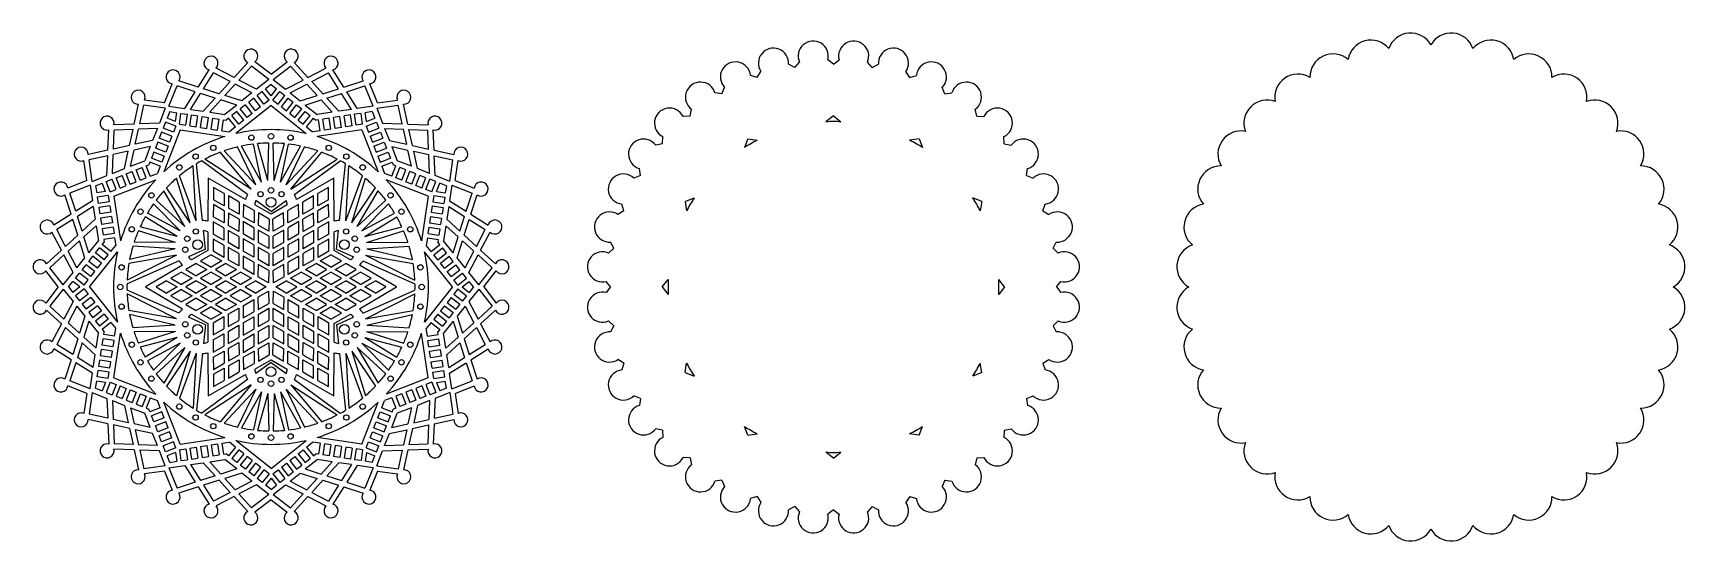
# Model space of a CAD drawing. Extents: x 169 to 786, y 13 to 202.
import ezdxf

# ---------------------------------------------------------------- set-up
doc = ezdxf.new("R2010")
doc.units = 0
doc.layers.get('0').update_dxf_attribs({"linetype": 'CONTINUOUS'})

msp = doc.modelspace()

# ---------------------------------------------------------------- linework, layer by layer
for p, q in [((244.349859, 185.620235), (249.447843, 191.232393)), ((258.147715, 186.827391), (252.15264, 191.469032)), ((258.147715, 186.827391), (264.14279, 191.469032)), ((271.945571, 185.620235), (266.847587, 191.232393)), ((453.686472, 189.356677), (455.45827, 191.307175)), ((468.143164, 190.621473), (466.059583, 192.23467)), ((468.143164, 190.621473), (470.226744, 192.23467)), ((482.599855, 189.356677), (480.828058, 191.307175)), ((230.971244, 182.035446), (235.017237, 188.447598)), ((232.938745, 181.405699), (236.708666, 187.380326)), ((242.960827, 184.091107), (236.708666, 187.380326)), ((244.349859, 185.620235), (237.63985, 189.150325)), ((246.178115, 184.658402), (250.928245, 189.887622)), ((257.358481, 184.909061), (250.928245, 189.887622)), ((258.936949, 184.909061), (265.367185, 189.887622)), ((270.117315, 184.658402), (265.367185, 189.887622)), ((271.945571, 185.620235), (278.65558, 189.150325)), ((273.334604, 184.091107), (279.586765, 187.380326)), ((283.356685, 181.405699), (279.586765, 187.380326)), ((285.324186, 182.035446), (281.278193, 188.447598)), ((439.66904, 185.600717), (437.159369, 186.403999)), ((439.66904, 185.600717), (441.07522, 187.829252)), ((453.686472, 189.356677), (451.354417, 190.583555)), ((482.599855, 189.356677), (484.93191, 190.583555)), ((496.617288, 185.600717), (495.211108, 187.829252)), ((496.617288, 185.600717), (499.126958, 186.403999)), ((218.418372, 176.181946), (221.289439, 183.199262)), ((220.061034, 174.91524), (223.140501, 182.441918)), ((229.868844, 180.288346), (223.140501, 182.441918)), ((230.971244, 182.035446), (223.750181, 184.346725)), ((225.922564, 174.03422), (229.868844, 180.288346)), ((228.082571, 173.709559), (231.836346, 179.658599)), ((237.335527, 177.89845), (231.836346, 179.658599)), ((238.813394, 179.525372), (232.938745, 181.405699)), ((238.813394, 179.525372), (242.960827, 184.091107)), ((240.906726, 178.85535), (244.789083, 183.129274)), ((251.014467, 179.854142), (244.789083, 183.129274)), ((252.722758, 181.21531), (246.178115, 184.658402)), ((251.014467, 179.854142), (247.223514, 176.833506)), ((257.358481, 184.909061), (252.722758, 181.21531)), ((254.827246, 180.334911), (252.950236, 178.839307)), ((257.407093, 177.097157), (254.827246, 180.334911)), ((258.147715, 182.980665), (256.078586, 181.331981)), ((258.147715, 178.735187), (256.078586, 181.331981)), ((258.147715, 182.980665), (260.216844, 181.331981)), ((258.147715, 178.735187), (260.216844, 181.331981)), ((258.888338, 177.097157), (261.468184, 180.334911)), ((258.936949, 184.909061), (263.572673, 181.21531)), ((261.468184, 180.334911), (263.345195, 178.839307)), ((263.572673, 181.21531), (270.117315, 184.658402)), ((265.280964, 179.854142), (271.506348, 183.129274)), ((265.280964, 179.854142), (269.071916, 176.833506)), ((275.388704, 178.85535), (271.506348, 183.129274)), ((277.482036, 179.525372), (273.334604, 184.091107)), ((277.482036, 179.525372), (283.356685, 181.405699)), ((278.959903, 177.89845), (284.459085, 179.658599)), ((288.212859, 173.709559), (284.459085, 179.658599)), ((285.324186, 182.035446), (292.545249, 184.346725)), ((286.426586, 180.288346), (293.15493, 182.441918)), ((290.372867, 174.03422), (286.426586, 180.288346)), ((296.234397, 174.91524), (293.15493, 182.441918)), ((297.877058, 176.181946), (295.005991, 183.199262)), ((426.516779, 179.467717), (423.905748, 179.822996)), ((426.516779, 179.467717), (427.514615, 181.906577)), ((509.769548, 179.467717), (508.771713, 181.906577)), ((509.769548, 179.467717), (512.38058, 179.822996)), ((207.072656, 168.23759), (208.681561, 175.646853)), ((209.136889, 168.318746), (210.636012, 175.222448)), ((218.694041, 174.126006), (210.636012, 175.222448)), ((218.418372, 176.181946), (210.905664, 177.204187)), ((218.694041, 174.126006), (216.526261, 168.609262)), ((220.341735, 172.850584), (219.374159, 170.388216)), ((220.061034, 174.91524), (225.922564, 174.03422)), ((220.341735, 172.850584), (222.957995, 172.457345)), ((228.082571, 173.709559), (232.87595, 172.989088)), ((232.87595, 172.989088), (237.335527, 177.89845)), ((235.253324, 172.631755), (239.428859, 177.228427)), ((245.343314, 175.33536), (239.428859, 177.228427)), ((245.343314, 175.33536), (240.887443, 171.784916)), ((247.223514, 176.833506), (240.906726, 178.85535)), ((245.442195, 172.85689), (243.565184, 171.361285)), ((258.147715, 175.130028), (244.987721, 164.644127)), ((248.022041, 169.619136), (245.442195, 172.85689)), ((248.570545, 175.349563), (246.693535, 173.853959)), ((249.273381, 170.616205), (246.693535, 173.853959)), ((251.150392, 172.11181), (248.570545, 175.349563)), ((251.698896, 177.842237), (249.821885, 176.346633)), ((252.401732, 173.108879), (249.821885, 176.346633)), ((254.278742, 174.604484), (251.698896, 177.842237)), ((254.278742, 174.604484), (252.401732, 173.108879)), ((255.530082, 175.601553), (252.950236, 178.839307)), ((257.407093, 177.097157), (255.530082, 175.601553)), ((258.147715, 175.130028), (271.307709, 164.644127)), ((258.888338, 177.097157), (260.765348, 175.601553)), ((260.765348, 175.601553), (263.345195, 178.839307)), ((262.016688, 174.604484), (264.596535, 177.842237)), ((262.016688, 174.604484), (263.893699, 173.108879)), ((263.893699, 173.108879), (266.473545, 176.346633)), ((264.596535, 177.842237), (266.473545, 176.346633)), ((265.145039, 172.11181), (267.724885, 175.349563)), ((267.022049, 170.616205), (269.601896, 173.853959)), ((267.724885, 175.349563), (269.601896, 173.853959)), ((268.273389, 169.619136), (270.853236, 172.85689)), ((269.071916, 176.833506), (275.388704, 178.85535)), ((270.853236, 172.85689), (272.730246, 171.361285)), ((270.952116, 175.33536), (276.866571, 177.228427)), ((270.952116, 175.33536), (275.407987, 171.784916)), ((281.042106, 172.631755), (276.866571, 177.228427)), ((283.41948, 172.989088), (278.959903, 177.89845)), ((288.212859, 173.709559), (283.41948, 172.989088)), ((296.234397, 174.91524), (290.372867, 174.03422)), ((295.953696, 172.850584), (293.337435, 172.457345)), ((295.953696, 172.850584), (296.921271, 170.388216)), ((297.60139, 174.126006), (305.659418, 175.222448)), ((297.60139, 174.126006), (299.769169, 168.609262)), ((297.877058, 176.181946), (305.389766, 177.204187)), ((307.158541, 168.318746), (305.659418, 175.222448)), ((309.222774, 168.23759), (307.61387, 175.646853)), ((414.629316, 171.144026), (415.188488, 173.719105)), ((521.657012, 171.144026), (521.097839, 173.719105)), ((207.072656, 168.23759), (199.496573, 167.939733)), ((215.727422, 166.57631), (208.698516, 166.299966)), ((216.526261, 168.609262), (209.136889, 168.318746)), ((215.727422, 166.57631), (213.954679, 162.064887)), ((218.789001, 168.899059), (217.911265, 166.665322)), ((221.764354, 165.151268), (217.911265, 166.665322)), ((222.642091, 167.385005), (218.789001, 168.899059)), ((222.464474, 169.173891), (219.374159, 170.388216)), ((222.642091, 167.385005), (221.764354, 165.151268)), ((222.464474, 169.173891), (222.957995, 172.457345)), ((223.924887, 168.125627), (224.540223, 172.219528)), ((223.924887, 168.125627), (226.298228, 167.768901)), ((224.540223, 172.219528), (226.913563, 171.862802)), ((226.298228, 167.768901), (226.913563, 171.862802)), ((227.880455, 167.531084), (228.495791, 171.624984)), ((227.880455, 167.531084), (230.253796, 167.174358)), ((228.495791, 171.624984), (230.869131, 171.268258)), ((230.253796, 167.174358), (230.869131, 171.268258)), ((231.836023, 166.93654), (232.451359, 171.03044)), ((231.836023, 166.93654), (234.209364, 166.579814)), ((232.451359, 171.03044), (234.824699, 170.673714)), ((234.209364, 166.579814), (234.824699, 170.673714)), ((235.253324, 172.631755), (240.887443, 171.784916)), ((235.791591, 166.341997), (236.406927, 170.435897)), ((236.406927, 170.435897), (238.780267, 170.079171)), ((238.164932, 165.98527), (238.780267, 170.079171)), ((239.747159, 165.747453), (240.362494, 169.841353)), ((240.362494, 169.841353), (241.452103, 169.677579)), ((242.313844, 170.364216), (241.452103, 169.677579)), ((244.893691, 167.126462), (242.313844, 170.364216)), ((244.893691, 167.126462), (242.620915, 165.315511)), ((246.145031, 168.123532), (243.565184, 171.361285)), ((248.022041, 169.619136), (246.145031, 168.123532)), ((251.150392, 172.11181), (249.273381, 170.616205)), ((265.145039, 172.11181), (267.022049, 170.616205)), ((268.273389, 169.619136), (270.1504, 168.123532)), ((270.1504, 168.123532), (272.730246, 171.361285)), ((271.40174, 167.126462), (273.981586, 170.364216)), ((271.40174, 167.126462), (273.674515, 165.315511)), ((273.981586, 170.364216), (274.843328, 169.677579)), ((275.932936, 169.841353), (274.843328, 169.677579)), ((281.042106, 172.631755), (275.407987, 171.784916)), ((276.548272, 165.747453), (275.932936, 169.841353)), ((279.888504, 170.435897), (277.515163, 170.079171)), ((278.130499, 165.98527), (277.515163, 170.079171)), ((280.50384, 166.341997), (279.888504, 170.435897)), ((283.844072, 171.03044), (281.470731, 170.673714)), ((282.086067, 166.579814), (281.470731, 170.673714)), ((284.459408, 166.93654), (282.086067, 166.579814)), ((284.459408, 166.93654), (283.844072, 171.03044)), ((287.79964, 171.624984), (285.426299, 171.268258)), ((286.041635, 167.174358), (285.426299, 171.268258)), ((288.414976, 167.531084), (286.041635, 167.174358)), ((288.414976, 167.531084), (287.79964, 171.624984)), ((291.755208, 172.219528), (289.381867, 171.862802)), ((289.997203, 167.768901), (289.381867, 171.862802)), ((292.370544, 168.125627), (289.997203, 167.768901)), ((292.370544, 168.125627), (291.755208, 172.219528)), ((293.830956, 169.173891), (293.337435, 172.457345)), ((293.65334, 167.385005), (297.506429, 168.899059)), ((293.65334, 167.385005), (294.531076, 165.151268)), ((293.830956, 169.173891), (296.921271, 170.388216)), ((294.531076, 165.151268), (298.384165, 166.665322)), ((297.506429, 168.899059), (298.384165, 166.665322)), ((299.769169, 168.609262), (307.158541, 168.318746)), ((300.568008, 166.57631), (307.596915, 166.299966)), ((300.568008, 166.57631), (302.340751, 162.064887)), ((309.222774, 168.23759), (316.798858, 167.939733)), ((414.629316, 171.144026), (411.996258, 171.040506)), ((468.143164, 171.294141), (465.35641, 169.073652)), ((468.143164, 171.294141), (470.929917, 169.073652)), ((521.657012, 171.144026), (524.29007, 171.040506)), ((197.27883, 158.443764), (197.576687, 166.019847)), ((199.29761, 158.882137), (199.575143, 165.941277)), ((206.634283, 166.21881), (199.575143, 165.941277)), ((205.325369, 160.191051), (206.634283, 166.21881)), ((207.473258, 160.657461), (208.698516, 166.299966)), ((213.954679, 162.064887), (207.473258, 160.657461)), ((215.863213, 161.45327), (214.985477, 159.219534)), ((219.716303, 159.939217), (215.863213, 161.45327)), ((217.326107, 165.176164), (216.448371, 162.942428)), ((220.30146, 161.428374), (216.448371, 162.942428)), ((221.179197, 163.662111), (217.326107, 165.176164)), ((224.267053, 166.051732), (218.113115, 150.390679)), ((221.179197, 163.662111), (220.30146, 161.428374)), ((224.267053, 166.051732), (240.906893, 163.550673)), ((235.791591, 166.341997), (238.164932, 165.98527)), ((239.747159, 165.747453), (242.620915, 165.315511)), ((254.651095, 146.579869), (251.576926, 160.733541)), ((256.95915, 147.148753), (253.160295, 160.904736)), ((256.95915, 147.148753), (257.347715, 161.130597)), ((259.33628, 147.148753), (258.947715, 161.130597)), ((259.33628, 147.148753), (263.135135, 160.904736)), ((261.644335, 146.579869), (264.718505, 160.733541)), ((276.548272, 165.747453), (273.674515, 165.315511)), ((292.028377, 166.051732), (275.388537, 163.550673)), ((280.50384, 166.341997), (278.130499, 165.98527)), ((292.028377, 166.051732), (298.182316, 150.390679)), ((295.116234, 163.662111), (298.969323, 165.176164)), ((295.116234, 163.662111), (295.99397, 161.428374)), ((295.99397, 161.428374), (299.84706, 162.942428)), ((296.579128, 159.939217), (300.432217, 161.45327)), ((298.969323, 165.176164), (299.84706, 162.942428)), ((300.432217, 161.45327), (301.309954, 159.219534)), ((302.340751, 162.064887), (308.822172, 160.657461)), ((308.822172, 160.657461), (307.596915, 166.299966)), ((309.661148, 166.21881), (316.720287, 165.941277)), ((310.970062, 160.191051), (309.661148, 166.21881)), ((316.99782, 158.882137), (316.720287, 165.941277)), ((319.0166, 158.443764), (318.718744, 166.019847)), ((404.367843, 160.882553), (401.792763, 160.32338)), ((404.367843, 160.882553), (404.471363, 163.515611)), ((436.180446, 162.729757), (434.877291, 159.41338)), ((436.180446, 162.729757), (439.704089, 162.200134)), ((500.105882, 162.729757), (496.582238, 162.200134)), ((500.105882, 162.729757), (501.409037, 159.41338)), ((531.918485, 160.882553), (531.814965, 163.515611)), ((531.918485, 160.882553), (534.493564, 160.32338)), ((189.334474, 147.098048), (188.312233, 154.610756)), ((197.27883, 158.443764), (189.869567, 156.834859)), ((197.197674, 156.379531), (190.293972, 154.880408)), ((191.390414, 146.822379), (190.293972, 154.880408)), ((196.907158, 148.990159), (197.197674, 156.379531)), ((198.94011, 149.788998), (199.216454, 156.817904)), ((204.858959, 158.043162), (199.216454, 156.817904)), ((205.325369, 160.191051), (199.29761, 158.882137)), ((203.451533, 151.561741), (204.858959, 158.043162)), ((205.689066, 152.440969), (207.006849, 158.509571)), ((205.689066, 152.440969), (210.991776, 154.524644)), ((213.075451, 159.827354), (207.006849, 158.509571)), ((213.075451, 159.827354), (210.991776, 154.524644)), ((214.400319, 157.730376), (213.522583, 155.49664)), ((217.375672, 153.982586), (213.522583, 155.49664)), ((218.253409, 156.216322), (214.400319, 157.730376)), ((218.838566, 157.70548), (214.985477, 159.219534)), ((218.253409, 156.216322), (217.375672, 153.982586)), ((219.716303, 159.939217), (218.838566, 157.70548)), ((249.41658, 141.942493), (232.26656, 154.497749)), ((250.766943, 143.898832), (233.472393, 155.140135)), ((250.766943, 143.898832), (239.214371, 157.69275)), ((252.546251, 145.475161), (240.624889, 158.201092)), ((252.546251, 145.475161), (245.600887, 159.652145)), ((254.651095, 146.579869), (247.127674, 159.995121)), ((261.644335, 146.579869), (269.167756, 159.995121)), ((263.74918, 145.475161), (270.694544, 159.652145)), ((263.74918, 145.475161), (275.670542, 158.201092)), ((265.528487, 143.898832), (277.08106, 157.69275)), ((265.528487, 143.898832), (282.823037, 155.140135)), ((266.878851, 141.942493), (284.028871, 154.497749)), ((296.579128, 159.939217), (297.456864, 157.70548)), ((297.456864, 157.70548), (301.309954, 159.219534)), ((298.042022, 156.216322), (301.895111, 157.730376)), ((298.042022, 156.216322), (298.919758, 153.982586)), ((298.919758, 153.982586), (302.772848, 155.49664)), ((301.895111, 157.730376), (302.772848, 155.49664)), ((303.219979, 159.827354), (309.288581, 158.509571)), ((303.219979, 159.827354), (305.303655, 154.524644)), ((310.606365, 152.440969), (305.303655, 154.524644)), ((310.606365, 152.440969), (309.288581, 158.509571)), ((310.970062, 160.191051), (316.99782, 158.882137)), ((311.436471, 158.043162), (317.078977, 156.817904)), ((312.843897, 151.561741), (311.436471, 158.043162)), ((317.355321, 149.788998), (317.078977, 156.817904)), ((319.0166, 158.443764), (326.425864, 156.834859)), ((319.388273, 148.990159), (319.097756, 156.379531)), ((319.097756, 156.379531), (326.001459, 154.880408)), ((324.905017, 146.822379), (326.001459, 154.880408)), ((326.960956, 147.098048), (327.983198, 154.610756)), ((191.390414, 146.822379), (196.907158, 148.990159)), ((198.94011, 149.788998), (203.451533, 151.561741)), ((200.340256, 148.190313), (202.573992, 149.068049)), ((201.854309, 144.337223), (200.340256, 148.190313)), ((204.088046, 145.21496), (202.573992, 149.068049)), ((204.06315, 149.653207), (206.296886, 150.530943)), ((205.577203, 145.800117), (204.06315, 149.653207)), ((207.81094, 146.677854), (206.296886, 150.530943)), ((207.786044, 151.116101), (210.01978, 151.993837)), ((209.300098, 147.263011), (207.786044, 151.116101)), ((209.300098, 147.263011), (211.533834, 148.140748)), ((211.533834, 148.140748), (210.01978, 151.993837)), ((211.508938, 152.578995), (212.534454, 152.981966)), ((213.022992, 148.725905), (211.508938, 152.578995)), ((212.937425, 154.007482), (212.534454, 152.981966)), ((216.790515, 152.493428), (212.937425, 154.007482)), ((213.022992, 148.725905), (215.727709, 149.788711)), ((216.790515, 152.493428), (215.727709, 149.788711)), ((230.202083, 132.025705), (224.032486, 148.927485)), ((230.202083, 132.025705), (229.114105, 152.623876)), ((232.571504, 132.216984), (230.273343, 153.346965)), ((283.723926, 132.216984), (286.022087, 153.346965)), ((286.093348, 132.025705), (287.181326, 152.623876)), ((286.093348, 132.025705), (292.262944, 148.927485)), ((299.504916, 152.493428), (303.358005, 154.007482)), ((299.504916, 152.493428), (300.567722, 149.788711)), ((303.272439, 148.725905), (300.567722, 149.788711)), ((303.272439, 148.725905), (304.786492, 152.578995)), ((303.358005, 154.007482), (303.760977, 152.981966)), ((304.786492, 152.578995), (303.760977, 152.981966)), ((304.761596, 148.140748), (306.27565, 151.993837)), ((306.995333, 147.263011), (304.761596, 148.140748)), ((308.509387, 151.116101), (306.27565, 151.993837)), ((306.995333, 147.263011), (308.509387, 151.116101)), ((308.48449, 146.677854), (309.998544, 150.530943)), ((312.232281, 149.653207), (309.998544, 150.530943)), ((310.718227, 145.800117), (312.232281, 149.653207)), ((312.207385, 145.21496), (313.721438, 149.068049)), ((317.355321, 149.788998), (312.843897, 151.561741)), ((315.955175, 148.190313), (313.721438, 149.068049)), ((314.441121, 144.337223), (315.955175, 148.190313)), ((324.905017, 146.822379), (319.388273, 148.990159)), ((396.044151, 148.995089), (393.605292, 147.997254)), ((396.044151, 148.995089), (395.688873, 151.606121)), ((540.242176, 148.995089), (540.597455, 151.606121)), ((540.242176, 148.995089), (542.681036, 147.997254)), ((189.334474, 147.098048), (182.317158, 144.226981)), ((190.60118, 145.455386), (183.074502, 142.375919)), ((185.228074, 135.647576), (183.074502, 142.375919)), ((190.60118, 145.455386), (191.4822, 139.593856)), ((192.665836, 145.174685), (195.128204, 146.142261)), ((192.665836, 145.174685), (193.059075, 142.558425)), ((196.342529, 143.051946), (193.059075, 142.558425)), ((196.342529, 143.051946), (195.128204, 146.142261)), ((196.617361, 146.727419), (198.851098, 147.605155)), ((198.131415, 142.874329), (196.617361, 146.727419)), ((198.131415, 142.874329), (200.365152, 143.752066)), ((200.365152, 143.752066), (198.851098, 147.605155)), ((199.464688, 141.249367), (215.125741, 147.403305)), ((201.854309, 144.337223), (204.088046, 145.21496)), ((205.577203, 145.800117), (207.81094, 146.677854)), ((225.938161, 130.002449), (218.081922, 143.225549)), ((227.947288, 131.272943), (219.142342, 144.376297)), ((227.947288, 131.272943), (222.88699, 147.960111)), ((234.700627, 147.980253), (234.604149, 131.920951)), ((248.656629, 140.034154), (234.700627, 147.980253)), ((236.680066, 144.551764), (236.652508, 139.964534)), ((240.666502, 142.282015), (236.680066, 144.551764)), ((240.666502, 142.282015), (240.638944, 137.694786)), ((281.594804, 147.980253), (267.638801, 140.034154)), ((279.615365, 144.551764), (275.628928, 142.282015)), ((275.656486, 137.694786), (275.628928, 142.282015)), ((279.642923, 139.964534), (279.615365, 144.551764)), ((281.691281, 131.920951), (281.594804, 147.980253)), ((288.348142, 131.272943), (293.408441, 147.960111)), ((288.348142, 131.272943), (297.153089, 144.376297)), ((290.357269, 130.002449), (298.213508, 143.225549)), ((316.830743, 141.249367), (301.169689, 147.403305)), ((310.718227, 145.800117), (308.48449, 146.677854)), ((314.441121, 144.337223), (312.207385, 145.21496)), ((315.930279, 143.752066), (317.444333, 147.605155)), ((318.164015, 142.874329), (315.930279, 143.752066)), ((319.678069, 146.727419), (317.444333, 147.605155)), ((318.164015, 142.874329), (319.678069, 146.727419)), ((319.952902, 143.051946), (321.167227, 146.142261)), ((319.952902, 143.051946), (323.236356, 142.558425)), ((323.629594, 145.174685), (321.167227, 146.142261)), ((323.629594, 145.174685), (323.236356, 142.558425)), ((325.69425, 145.455386), (324.81323, 139.593856)), ((325.69425, 145.455386), (333.220929, 142.375919)), ((326.960956, 147.098048), (333.978273, 144.226981)), ((331.067356, 135.647576), (333.220929, 142.375919)), ((183.480974, 134.545176), (181.169695, 141.766239)), ((191.4822, 139.593856), (185.228074, 135.647576)), ((191.806861, 137.433849), (185.857821, 133.680074)), ((191.806861, 137.433849), (192.527332, 132.64047)), ((197.390793, 141.591533), (193.296892, 140.976197)), ((193.296892, 140.976197), (193.653618, 138.602857)), ((197.747519, 139.218192), (193.653618, 138.602857)), ((197.985336, 137.635965), (193.891436, 137.020629)), ((193.891436, 137.020629), (194.248162, 134.647289)), ((197.390793, 141.591533), (197.747519, 139.218192)), ((197.985336, 137.635965), (198.342062, 135.262624)), ((199.464688, 141.249367), (201.965747, 124.609527)), ((224.291465, 128.288057), (214.277862, 138.455953)), ((225.938161, 130.002449), (215.217806, 139.741594)), ((236.641485, 138.129643), (236.613926, 133.542413)), ((240.627921, 135.859894), (236.641485, 138.129643)), ((240.638944, 137.694786), (236.652508, 139.964534)), ((240.627921, 135.859894), (240.600363, 131.272664)), ((242.261077, 141.374116), (242.233519, 136.786886)), ((246.219955, 134.517137), (242.233519, 136.786886)), ((246.247513, 139.104367), (242.261077, 141.374116)), ((246.247513, 139.104367), (246.219955, 134.517137)), ((247.842088, 138.196467), (247.81453, 133.609238)), ((251.828525, 135.926719), (247.842088, 138.196467)), ((251.828525, 135.926719), (251.800966, 131.339489)), ((258.147715, 134.630235), (252.080066, 138.084959)), ((258.147715, 135.550567), (252.49735, 139.687109)), ((258.147715, 135.550567), (263.79808, 139.687109)), ((264.215365, 138.084959), (258.147715, 134.630235)), ((268.453342, 138.196467), (264.466906, 135.926719)), ((264.494464, 131.339489), (264.466906, 135.926719)), ((268.4809, 133.609238), (268.453342, 138.196467)), ((274.034353, 141.374116), (270.047917, 139.104367)), ((270.075475, 134.517137), (270.047917, 139.104367)), ((274.061912, 136.786886), (270.075475, 134.517137)), ((274.061912, 136.786886), (274.034353, 141.374116)), ((279.642923, 139.964534), (275.656486, 137.694786)), ((279.653946, 138.129643), (275.667509, 135.859894)), ((275.695068, 131.272664), (275.667509, 135.859894)), ((279.681504, 133.542413), (279.653946, 138.129643)), ((290.357269, 130.002449), (301.077625, 139.741594)), ((292.003965, 128.288057), (302.017569, 138.455953)), ((316.830743, 141.249367), (314.329683, 124.609527)), ((318.310094, 137.635965), (317.953368, 135.262624)), ((318.310094, 137.635965), (322.403994, 137.020629)), ((318.904638, 141.591533), (318.547912, 139.218192)), ((318.547912, 139.218192), (322.641812, 138.602857)), ((318.904638, 141.591533), (322.998538, 140.976197)), ((322.403994, 137.020629), (322.047268, 134.647289)), ((322.998538, 140.976197), (322.641812, 138.602857)), ((324.488569, 137.433849), (323.768098, 132.64047)), ((324.488569, 137.433849), (330.437609, 133.680074)), ((324.81323, 139.593856), (331.067356, 135.647576)), ((332.814456, 134.545176), (335.125736, 141.766239)), ((389.911151, 135.842829), (387.682616, 134.436649)), ((389.911151, 135.842829), (389.107869, 138.3525)), ((412.782112, 139.331423), (416.098488, 140.634578)), ((412.782112, 139.331423), (413.311735, 135.807779)), ((523.504216, 139.331423), (520.187839, 140.634578)), ((523.504216, 139.331423), (522.974592, 135.807779)), ((546.375176, 135.842829), (547.178458, 138.3525)), ((546.375176, 135.842829), (548.603711, 134.436649)), ((183.480974, 134.545176), (177.068822, 130.499183)), ((184.110721, 132.577675), (178.136094, 128.807754)), ((185.991048, 126.703026), (184.110721, 132.577675)), ((187.61797, 128.180893), (185.857821, 133.680074)), ((192.527332, 132.64047), (187.61797, 128.180893)), ((192.884665, 130.263096), (188.287993, 126.087561)), ((192.884665, 130.263096), (193.731504, 124.628977)), ((198.342062, 135.262624), (194.248162, 134.647289)), ((198.57988, 133.680397), (194.48598, 133.065061)), ((194.48598, 133.065061), (194.842706, 130.691721)), ((198.936606, 131.307056), (194.842706, 130.691721)), ((199.174423, 129.724829), (195.080523, 129.109493)), ((198.57988, 133.680397), (198.936606, 131.307056)), ((199.174423, 129.724829), (199.53115, 127.351488)), ((223.1029, 126.229401), (209.290442, 129.817488)), ((223.1029, 126.229401), (211.188551, 133.556831)), ((224.291465, 128.288057), (211.988551, 134.942471)), ((236.602903, 131.707521), (236.575345, 127.120291)), ((240.58934, 129.437772), (236.602903, 131.707521)), ((240.600363, 131.272664), (236.613926, 133.542413)), ((242.222496, 134.951994), (242.194938, 130.364765)), ((246.181374, 128.095016), (242.194938, 130.364765)), ((246.208932, 132.682245), (242.222496, 134.951994)), ((246.208932, 132.682245), (246.181374, 128.095016)), ((247.803507, 131.774346), (247.775949, 127.187116)), ((251.789943, 129.504597), (247.803507, 131.774346)), ((251.800966, 131.339489), (247.81453, 133.609238)), ((253.423099, 135.018819), (253.395541, 130.431589)), ((257.381978, 128.161841), (253.395541, 130.431589)), ((257.409536, 132.74907), (253.423099, 135.018819)), ((257.409536, 132.74907), (257.381978, 128.161841)), ((262.872331, 135.018819), (258.885895, 132.74907)), ((258.913453, 128.161841), (258.885895, 132.74907)), ((262.899889, 130.431589), (258.913453, 128.161841)), ((262.899889, 130.431589), (262.872331, 135.018819)), ((268.4809, 133.609238), (264.494464, 131.339489)), ((268.491924, 131.774346), (264.505487, 129.504597)), ((268.519482, 127.187116), (268.491924, 131.774346)), ((274.072935, 134.951994), (270.086498, 132.682245)), ((270.114056, 128.095016), (270.086498, 132.682245)), ((274.100493, 130.364765), (270.114056, 128.095016)), ((274.100493, 130.364765), (274.072935, 134.951994)), ((279.681504, 133.542413), (275.695068, 131.272664)), ((279.692527, 131.707521), (275.706091, 129.437772)), ((279.720085, 127.120291), (279.692527, 131.707521)), ((292.003965, 128.288057), (304.30688, 134.942471)), ((293.19253, 126.229401), (305.10688, 133.556831)), ((293.19253, 126.229401), (307.004989, 129.817488)), ((317.121007, 129.724829), (316.764281, 127.351488)), ((317.121007, 129.724829), (321.214907, 129.109493)), ((317.715551, 133.680397), (317.358824, 131.307056)), ((317.358824, 131.307056), (321.452725, 130.691721)), ((317.715551, 133.680397), (321.809451, 133.065061)), ((317.953368, 135.262624), (322.047268, 134.647289)), ((321.809451, 133.065061), (321.452725, 130.691721)), ((323.410766, 130.263096), (322.563926, 124.628977)), ((323.410766, 130.263096), (328.007438, 126.087561)), ((323.768098, 132.64047), (328.67746, 128.180893)), ((328.67746, 128.180893), (330.437609, 133.680074)), ((330.304383, 126.703026), (332.184709, 132.577675)), ((332.184709, 132.577675), (338.159337, 128.807754)), ((332.814456, 134.545176), (339.226609, 130.499183)), ((179.896185, 121.166561), (176.366095, 127.87657)), ((181.425313, 122.555593), (178.136094, 128.807754)), ((185.991048, 126.703026), (181.425313, 122.555593)), ((186.66107, 124.609694), (182.387146, 120.727337)), ((188.682914, 118.292906), (186.66107, 124.609694)), ((190.18106, 120.173106), (188.287993, 126.087561)), ((190.18106, 120.173106), (193.731504, 124.628977)), ((195.080523, 129.109493), (195.437249, 126.736153)), ((195.152204, 123.202576), (195.838841, 124.064317)), ((199.53115, 127.351488), (195.437249, 126.736153)), ((199.768967, 125.769261), (195.675067, 125.153926)), ((195.675067, 125.153926), (195.838841, 124.064317)), ((199.768967, 125.769261), (200.200909, 122.895505)), ((222.441541, 123.946125), (207.061881, 124.138277)), ((222.441541, 123.946125), (208.647017, 128.360653)), ((233.741506, 121.459636), (232.984338, 128.421266)), ((234.580483, 127.98157), (234.538538, 120.99947)), ((236.564322, 125.285399), (236.536764, 120.69817)), ((240.550758, 123.015651), (236.564322, 125.285399)), ((240.561782, 124.850543), (236.575345, 127.120291)), ((240.58934, 129.437772), (240.561782, 124.850543)), ((242.183914, 128.529873), (242.156356, 123.942643)), ((246.142793, 121.672894), (242.156356, 123.942643)), ((246.170351, 126.260124), (242.183914, 128.529873)), ((246.170351, 126.260124), (246.142793, 121.672894)), ((247.764925, 125.352224), (247.737367, 120.764995)), ((251.751362, 123.082476), (247.764925, 125.352224)), ((251.762385, 124.917367), (247.775949, 127.187116)), ((251.789943, 129.504597), (251.762385, 124.917367)), ((253.384518, 128.596698), (253.35696, 124.009468)), ((257.343396, 121.739719), (253.35696, 124.009468)), ((257.370954, 126.326949), (253.384518, 128.596698)), ((257.370954, 126.326949), (257.343396, 121.739719)), ((262.910913, 128.596698), (258.924476, 126.326949)), ((258.952034, 121.739719), (258.924476, 126.326949)), ((262.938471, 124.009468), (258.952034, 121.739719)), ((262.938471, 124.009468), (262.910913, 128.596698)), ((264.533045, 124.917367), (264.505487, 129.504597)), ((268.519482, 127.187116), (264.533045, 124.917367)), ((268.530505, 125.352224), (264.544069, 123.082476)), ((268.558063, 120.764995), (268.530505, 125.352224)), ((274.111516, 128.529873), (270.12508, 126.260124)), ((270.152638, 121.672894), (270.12508, 126.260124)), ((274.139074, 123.942643), (270.152638, 121.672894)), ((274.139074, 123.942643), (274.111516, 128.529873)), ((275.733649, 124.850543), (275.706091, 129.437772)), ((279.720085, 127.120291), (275.733649, 124.850543)), ((279.731109, 125.285399), (275.744672, 123.015651)), ((279.758667, 120.69817), (279.731109, 125.285399)), ((281.756893, 120.99947), (281.714947, 127.98157)), ((282.553924, 121.459636), (283.311092, 128.421266)), ((293.853889, 123.946125), (307.648414, 128.360653)), ((293.853889, 123.946125), (309.23355, 124.138277)), ((316.526463, 125.769261), (316.094522, 122.895505)), ((316.526463, 125.769261), (320.620364, 125.153926)), ((316.764281, 127.351488), (320.858181, 126.736153)), ((320.620364, 125.153926), (320.456589, 124.064317)), ((321.143226, 123.202576), (320.456589, 124.064317)), ((321.214907, 129.109493), (320.858181, 126.736153)), ((326.11437, 120.173106), (322.563926, 124.628977)), ((326.11437, 120.173106), (328.007438, 126.087561)), ((327.612516, 118.292906), (329.63436, 124.609694)), ((329.63436, 124.609694), (333.908284, 120.727337)), ((330.304383, 126.703026), (334.870118, 122.555593)), ((334.870118, 122.555593), (338.159337, 128.807754)), ((336.399246, 121.166561), (339.929336, 127.87657)), ((386.155192, 121.825396), (384.928314, 124.157451)), ((550.131136, 121.825396), (551.358014, 124.157451)), ((179.896185, 121.166561), (174.284027, 116.068577)), ((180.858018, 119.338305), (175.628798, 114.588175)), ((184.30111, 112.793662), (180.858018, 119.338305)), ((185.662278, 114.501953), (182.387146, 120.727337)), ((185.662278, 114.501953), (188.682914, 118.292906)), ((190.166857, 116.945875), (191.662461, 118.822885)), ((190.386392, 107.368705), (200.872293, 120.528699)), ((194.900215, 116.243039), (191.662461, 118.822885)), ((192.65953, 120.074225), (194.155135, 121.951236)), ((195.897284, 117.494379), (192.65953, 120.074225)), ((197.392889, 119.371389), (194.155135, 121.951236)), ((198.389958, 120.622729), (195.152204, 123.202576)), ((195.897284, 117.494379), (197.392889, 119.371389)), ((198.389958, 120.622729), (200.200909, 122.895505)), ((222.821311, 119.241833), (204.438782, 109.884964)), ((222.821311, 119.241833), (205.099142, 116.13397)), ((222.345824, 121.570923), (205.364163, 117.609686)), ((222.345824, 121.570923), (206.595513, 122.644553)), ((233.741506, 121.459636), (227.333973, 118.634548)), ((234.538538, 120.99947), (228.512834, 117.472094)), ((235.798584, 119.419605), (231.839706, 117.102124)), ((235.798584, 119.419605), (239.757463, 117.102124)), ((240.5232, 118.428421), (236.536764, 120.69817)), ((240.550758, 123.015651), (240.5232, 118.428421)), ((242.145333, 122.107751), (242.117775, 117.520521)), ((246.104211, 115.250773), (242.117775, 117.520521)), ((246.131769, 119.838002), (242.145333, 122.107751)), ((246.131769, 119.838002), (246.104211, 115.250773)), ((247.726344, 118.930103), (247.698786, 114.342873)), ((251.712781, 116.660354), (247.726344, 118.930103)), ((251.723804, 118.495246), (247.737367, 120.764995)), ((251.751362, 123.082476), (251.723804, 118.495246)), ((253.345936, 122.174576), (253.318378, 117.587346)), ((257.304815, 115.317597), (253.318378, 117.587346)), ((257.332373, 119.904827), (253.345936, 122.174576)), ((257.332373, 119.904827), (257.304815, 115.317597)), ((262.949494, 122.174576), (258.963057, 119.904827)), ((258.990616, 115.317597), (258.963057, 119.904827)), ((262.977052, 117.587346), (258.990616, 115.317597)), ((262.977052, 117.587346), (262.949494, 122.174576)), ((264.571627, 118.495246), (264.544069, 123.082476)), ((268.558063, 120.764995), (264.571627, 118.495246)), ((268.569086, 118.930103), (264.58265, 116.660354)), ((268.596645, 114.342873), (268.569086, 118.930103)), ((274.150098, 122.107751), (270.163661, 119.838002)), ((270.191219, 115.250773), (270.163661, 119.838002)), ((274.177656, 117.520521), (270.191219, 115.250773)), ((274.177656, 117.520521), (274.150098, 122.107751)), ((275.77223, 118.428421), (275.744672, 123.015651)), ((279.758667, 120.69817), (275.77223, 118.428421)), ((276.537968, 117.102124), (280.496846, 119.419605)), ((284.455725, 117.102124), (280.496846, 119.419605)), ((287.782597, 117.472094), (281.756893, 120.99947)), ((282.553924, 121.459636), (288.961457, 118.634548)), ((293.47412, 119.241833), (311.856648, 109.884964)), ((293.47412, 119.241833), (311.196289, 116.13397)), ((293.949607, 121.570923), (309.699917, 122.644553)), ((293.949607, 121.570923), (310.931267, 117.609686)), ((325.909039, 107.368705), (315.423138, 120.528699)), ((317.905472, 120.622729), (316.094522, 122.895505)), ((317.905472, 120.622729), (321.143226, 123.202576)), ((318.902542, 119.371389), (322.140296, 121.951236)), ((320.398146, 117.494379), (318.902542, 119.371389)), ((320.398146, 117.494379), (323.6359, 120.074225)), ((321.395216, 116.243039), (324.63297, 118.822885)), ((323.6359, 120.074225), (322.140296, 121.951236)), ((326.128574, 116.945875), (324.63297, 118.822885)), ((330.633152, 114.501953), (327.612516, 118.292906)), ((330.633152, 114.501953), (333.908284, 120.727337)), ((331.994321, 112.793662), (335.437412, 119.338305)), ((335.437412, 119.338305), (340.666632, 114.588175)), ((336.399246, 121.166561), (342.011403, 116.068577)), ((386.155192, 121.825396), (384.204694, 120.053599)), ((550.131136, 121.825396), (552.081634, 120.053599)), ((178.689029, 107.368705), (174.047388, 113.36378)), ((180.607359, 108.157939), (175.628798, 114.588175)), ((180.607359, 108.157939), (184.30111, 112.793662)), ((185.181509, 110.689174), (186.677113, 112.566184)), ((189.914867, 109.986338), (186.677113, 112.566184)), ((187.674183, 113.817524), (189.169787, 115.694535)), ((190.911936, 111.237678), (187.674183, 113.817524)), ((192.407541, 113.114688), (189.169787, 115.694535)), ((193.40461, 114.366028), (190.166857, 116.945875)), ((190.911936, 111.237678), (192.407541, 113.114688)), ((193.40461, 114.366028), (194.900215, 116.243039)), ((223.840369, 117.094213), (204.392188, 108.519489)), ((225.113063, 115.481908), (211.253538, 107.368705)), ((224.713725, 112.930659), (220.754846, 110.613178)), ((224.713725, 112.930659), (228.672603, 110.613178)), ((230.256154, 116.175132), (226.297276, 113.857651)), ((226.297276, 113.857651), (230.256154, 111.54017)), ((230.256154, 116.175132), (234.215033, 113.857651)), ((234.215033, 113.857651), (230.256154, 111.54017)), ((231.839706, 117.102124), (235.798584, 114.784644)), ((235.798584, 112.930659), (231.839706, 110.613178)), ((239.757463, 117.102124), (235.798584, 114.784644)), ((235.798584, 112.930659), (239.757463, 110.613178)), ((241.341014, 116.175132), (237.382136, 113.857651)), ((237.382136, 113.857651), (241.341014, 111.54017)), ((241.341014, 116.175132), (245.299892, 113.857651)), ((245.299892, 113.857651), (241.341014, 111.54017)), ((246.883444, 112.930659), (242.924565, 110.613178)), ((246.883444, 112.930659), (250.842322, 110.613178)), ((251.685222, 112.073124), (247.698786, 114.342873)), ((251.712781, 116.660354), (251.685222, 112.073124)), ((253.307355, 115.752454), (253.279797, 111.165225)), ((257.266234, 108.895476), (253.279797, 111.165225)), ((257.293792, 113.482706), (253.307355, 115.752454)), ((257.293792, 113.482706), (257.266234, 108.895476)), ((262.988075, 115.752454), (259.001639, 113.482706)), ((259.029197, 108.895476), (259.001639, 113.482706)), ((263.015633, 111.165225), (259.029197, 108.895476)), ((263.015633, 111.165225), (262.988075, 115.752454)), ((264.610208, 112.073124), (264.58265, 116.660354)), ((268.596645, 114.342873), (264.610208, 112.073124)), ((265.453108, 110.613178), (269.411987, 112.930659)), ((273.370865, 110.613178), (269.411987, 112.930659)), ((270.995538, 113.857651), (274.954417, 116.175132)), ((274.954417, 111.54017), (270.995538, 113.857651)), ((278.913295, 113.857651), (274.954417, 116.175132)), ((274.954417, 111.54017), (278.913295, 113.857651)), ((280.496846, 114.784644), (276.537968, 117.102124)), ((276.537968, 110.613178), (280.496846, 112.930659)), ((280.496846, 114.784644), (284.455725, 117.102124)), ((284.455725, 110.613178), (280.496846, 112.930659)), ((282.080398, 113.857651), (286.039276, 116.175132)), ((286.039276, 111.54017), (282.080398, 113.857651)), ((289.998154, 113.857651), (286.039276, 116.175132)), ((286.039276, 111.54017), (289.998154, 113.857651)), ((287.622827, 110.613178), (291.581706, 112.930659)), ((305.041892, 107.368705), (291.182367, 115.481908)), ((295.540584, 110.613178), (291.581706, 112.930659)), ((292.455062, 117.094213), (311.903243, 108.519489)), ((322.89082, 114.366028), (321.395216, 116.243039)), ((322.89082, 114.366028), (326.128574, 116.945875)), ((323.88789, 113.114688), (327.125643, 115.694535)), ((325.383494, 111.237678), (323.88789, 113.114688)), ((325.383494, 111.237678), (328.621248, 113.817524)), ((326.380564, 109.986338), (329.618317, 112.566184)), ((328.621248, 113.817524), (327.125643, 115.694535)), ((331.113922, 110.689174), (329.618317, 112.566184)), ((335.688072, 108.157939), (331.994321, 112.793662)), ((335.688072, 108.157939), (340.666632, 114.588175)), ((337.606402, 107.368705), (342.248042, 113.36378)), ((178.689029, 107.368705), (174.047388, 101.37363)), ((180.607359, 106.579471), (175.628798, 100.149235)), ((180.607359, 106.579471), (184.30111, 101.943747)), ((182.535755, 107.368705), (184.184439, 109.437834)), ((182.535755, 107.368705), (184.184439, 105.299576)), ((186.781233, 107.368705), (184.184439, 109.437834)), ((186.781233, 107.368705), (184.184439, 105.299576)), ((188.419263, 108.109327), (185.181509, 110.689174)), ((188.419263, 106.628082), (185.181509, 104.048236)), ((188.419263, 108.109327), (189.914867, 109.986338)), ((188.419263, 106.628082), (189.914867, 104.751072)), ((190.386392, 107.368705), (200.872293, 94.208711)), ((223.840369, 97.643196), (204.392188, 106.217921)), ((222.821311, 95.495577), (204.438782, 104.852446)), ((211.253538, 107.368705), (225.113063, 99.255502)), ((219.171295, 109.686186), (215.212417, 107.368705)), ((215.212417, 107.368705), (219.171295, 105.051224)), ((219.171295, 109.686186), (223.130173, 107.368705)), ((223.130173, 107.368705), (219.171295, 105.051224)), ((220.754846, 110.613178), (224.713725, 108.295697)), ((224.713725, 106.441712), (220.754846, 104.124232)), ((228.672603, 110.613178), (224.713725, 108.295697)), ((224.713725, 106.441712), (228.672603, 104.124232)), ((230.256154, 109.686186), (226.297276, 107.368705)), ((226.297276, 107.368705), (230.256154, 105.051224)), ((230.256154, 109.686186), (234.215033, 107.368705)), ((234.215033, 107.368705), (230.256154, 105.051224)), ((231.839706, 110.613178), (235.798584, 108.295697)), ((235.798584, 106.441712), (231.839706, 104.124232)), ((239.757463, 110.613178), (235.798584, 108.295697)), ((235.798584, 106.441712), (239.757463, 104.124232)), ((241.341014, 109.686186), (237.382136, 107.368705)), ((237.382136, 107.368705), (241.341014, 105.051224)), ((241.341014, 109.686186), (245.299892, 107.368705)), ((245.299892, 107.368705), (241.341014, 105.051224)), ((242.924565, 110.613178), (246.883444, 108.295697)), ((246.883444, 106.441712), (242.924565, 104.124232)), ((250.842322, 110.613178), (246.883444, 108.295697)), ((246.883444, 106.441712), (250.842322, 104.124232)), ((252.425873, 109.686186), (248.466995, 107.368705)), ((248.466995, 107.368705), (252.425873, 105.051224)), ((252.425873, 109.686186), (256.384752, 107.368705)), ((256.384752, 107.368705), (252.425873, 105.051224)), ((253.279797, 103.572185), (257.266234, 105.841934)), ((257.266234, 105.841934), (257.293792, 101.254704)), ((259.001639, 101.254704), (259.029197, 105.841934)), ((259.029197, 105.841934), (263.015633, 103.572185)), ((259.910679, 107.368705), (263.869557, 109.686186)), ((263.869557, 105.051224), (259.910679, 107.368705)), ((267.828435, 107.368705), (263.869557, 109.686186)), ((263.869557, 105.051224), (267.828435, 107.368705)), ((269.411987, 108.295697), (265.453108, 110.613178)), ((265.453108, 104.124232), (269.411987, 106.441712)), ((269.411987, 108.295697), (273.370865, 110.613178)), ((273.370865, 104.124232), (269.411987, 106.441712)), ((270.995538, 107.368705), (274.954417, 109.686186)), ((274.954417, 105.051224), (270.995538, 107.368705)), ((278.913295, 107.368705), (274.954417, 109.686186)), ((274.954417, 105.051224), (278.913295, 107.368705)), ((280.496846, 108.295697), (276.537968, 110.613178)), ((276.537968, 104.124232), (280.496846, 106.441712)), ((280.496846, 108.295697), (284.455725, 110.613178)), ((284.455725, 104.124232), (280.496846, 106.441712)), ((282.080398, 107.368705), (286.039276, 109.686186)), ((286.039276, 105.051224), (282.080398, 107.368705)), ((289.998154, 107.368705), (286.039276, 109.686186)), ((286.039276, 105.051224), (289.998154, 107.368705)), ((291.581706, 108.295697), (287.622827, 110.613178)), ((287.622827, 104.124232), (291.581706, 106.441712)), ((291.182367, 99.255502), (305.041892, 107.368705)), ((291.581706, 108.295697), (295.540584, 110.613178)), ((295.540584, 104.124232), (291.581706, 106.441712)), ((292.455062, 97.643196), (311.903243, 106.217921)), ((293.165257, 107.368705), (297.124136, 109.686186)), ((297.124136, 105.051224), (293.165257, 107.368705)), ((293.47412, 95.495577), (311.856648, 104.852446)), ((301.083014, 107.368705), (297.124136, 109.686186)), ((297.124136, 105.051224), (301.083014, 107.368705)), ((325.909039, 107.368705), (315.423138, 94.208711)), ((327.876168, 108.109327), (326.380564, 109.986338)), ((327.876168, 106.628082), (326.380564, 104.751072)), ((327.876168, 108.109327), (331.113922, 110.689174)), ((327.876168, 106.628082), (331.113922, 104.048236)), ((329.514197, 107.368705), (332.110991, 109.437834)), ((329.514197, 107.368705), (332.110991, 105.299576)), ((335.688072, 106.579471), (331.994321, 101.943747)), ((333.759676, 107.368705), (332.110991, 109.437834)), ((333.759676, 107.368705), (332.110991, 105.299576)), ((335.688072, 106.579471), (340.666632, 100.149235)), ((337.606402, 107.368705), (342.248042, 101.37363)), ((384.890395, 107.368705), (383.277199, 109.452285)), ((384.890395, 107.368705), (383.277199, 105.285124)), ((404.217727, 107.368705), (406.438216, 110.155458)), ((404.217727, 107.368705), (406.438216, 104.581952)), ((532.0686, 107.368705), (529.848111, 110.155458)), ((532.0686, 107.368705), (529.848111, 104.581952)), ((551.395932, 107.368705), (553.009129, 109.452285)), ((551.395932, 107.368705), (553.009129, 105.285124)), ((180.858018, 95.399105), (175.628798, 100.149235)), ((184.30111, 101.943747), (180.858018, 95.399105)), ((185.662278, 100.235456), (182.387146, 94.010072)), ((185.181509, 104.048236), (186.677113, 102.171225)), ((185.662278, 100.235456), (188.682914, 96.444504)), ((189.914867, 104.751072), (186.677113, 102.171225)), ((190.911936, 103.499732), (187.674183, 100.919885)), ((187.674183, 100.919885), (189.169787, 99.042875)), ((192.407541, 101.622721), (189.169787, 99.042875)), ((193.40461, 100.371381), (190.166857, 97.791535)), ((190.911936, 103.499732), (192.407541, 101.622721)), ((193.40461, 100.371381), (194.900215, 98.494371)), ((220.754846, 104.124232), (224.713725, 101.806751)), ((228.672603, 104.124232), (224.713725, 101.806751)), ((230.256154, 103.197239), (226.297276, 100.879758)), ((226.297276, 100.879758), (230.256154, 98.562277)), ((230.256154, 103.197239), (234.215033, 100.879758)), ((234.215033, 100.879758), (230.256154, 98.562277)), ((231.839706, 104.124232), (235.798584, 101.806751)), ((235.798584, 99.952766), (231.839706, 97.635285)), ((239.757463, 104.124232), (235.798584, 101.806751)), ((235.798584, 99.952766), (239.757463, 97.635285)), ((241.341014, 103.197239), (237.382136, 100.879758)), ((237.382136, 100.879758), (241.341014, 98.562277)), ((241.341014, 103.197239), (245.299892, 100.879758)), ((245.299892, 100.879758), (241.341014, 98.562277)), ((242.117775, 97.216888), (246.104211, 99.486637)), ((242.924565, 104.124232), (246.883444, 101.806751)), ((246.104211, 99.486637), (246.131769, 94.899407)), ((250.842322, 104.124232), (246.883444, 101.806751)), ((247.698786, 100.394537), (251.685222, 102.664285)), ((247.698786, 100.394537), (247.726344, 95.807307)), ((251.685222, 102.664285), (251.712781, 98.077056)), ((253.279797, 103.572185), (253.307355, 98.984955)), ((253.307355, 98.984955), (257.293792, 101.254704)), ((253.318378, 97.150063), (257.304815, 99.419812)), ((257.304815, 99.419812), (257.332373, 94.832582)), ((258.963057, 94.832582), (258.990616, 99.419812)), ((258.990616, 99.419812), (262.977052, 97.150063)), ((259.001639, 101.254704), (262.988075, 98.984955)), ((262.988075, 98.984955), (263.015633, 103.572185)), ((264.58265, 98.077056), (264.610208, 102.664285)), ((264.610208, 102.664285), (268.596645, 100.394537)), ((269.411987, 101.806751), (265.453108, 104.124232)), ((268.569086, 95.807307), (268.596645, 100.394537)), ((269.411987, 101.806751), (273.370865, 104.124232)), ((270.163661, 94.899407), (270.191219, 99.486637)), ((270.191219, 99.486637), (274.177656, 97.216888)), ((270.995538, 100.879758), (274.954417, 103.197239)), ((274.954417, 98.562277), (270.995538, 100.879758)), ((278.913295, 100.879758), (274.954417, 103.197239)), ((274.954417, 98.562277), (278.913295, 100.879758)), ((280.496846, 101.806751), (276.537968, 104.124232)), ((276.537968, 97.635285), (280.496846, 99.952766)), ((280.496846, 101.806751), (284.455725, 104.124232)), ((284.455725, 97.635285), (280.496846, 99.952766)), ((282.080398, 100.879758), (286.039276, 103.197239)), ((286.039276, 98.562277), (282.080398, 100.879758)), ((289.998154, 100.879758), (286.039276, 103.197239)), ((286.039276, 98.562277), (289.998154, 100.879758)), ((291.581706, 101.806751), (287.622827, 104.124232)), ((291.581706, 101.806751), (295.540584, 104.124232)), ((322.89082, 100.371381), (321.395216, 98.494371)), ((322.89082, 100.371381), (326.128574, 97.791535)), ((325.383494, 103.499732), (323.88789, 101.622721)), ((323.88789, 101.622721), (327.125643, 99.042875)), ((325.383494, 103.499732), (328.621248, 100.919885)), ((326.380564, 104.751072), (329.618317, 102.171225)), ((328.621248, 100.919885), (327.125643, 99.042875)), ((330.633152, 100.235456), (327.612516, 96.444504)), ((331.113922, 104.048236), (329.618317, 102.171225)), ((330.633152, 100.235456), (333.908284, 94.010072)), ((331.994321, 101.943747), (335.437412, 95.399105)), ((335.437412, 95.399105), (340.666632, 100.149235)), ((179.896185, 93.570849), (174.284027, 98.668833)), ((179.896185, 93.570849), (176.366095, 86.86084)), ((186.66107, 90.127716), (182.387146, 94.010072)), ((188.682914, 96.444504), (186.66107, 90.127716)), ((190.18106, 94.564304), (188.287993, 88.649849)), ((190.166857, 97.791535), (191.662461, 95.914524)), ((190.18106, 94.564304), (193.731504, 90.108433)), ((194.900215, 98.494371), (191.662461, 95.914524)), ((195.897284, 97.243031), (192.65953, 94.663184)), ((192.65953, 94.663184), (194.155135, 92.786174)), ((197.392889, 95.36602), (194.155135, 92.786174)), ((198.389958, 94.11468), (195.152204, 91.534834)), ((195.897284, 97.243031), (197.392889, 95.36602)), ((198.389958, 94.11468), (200.200909, 91.841905)), ((222.821311, 95.495577), (205.099142, 98.60344)), ((222.345824, 93.166487), (205.364163, 97.127724)), ((222.345824, 93.166487), (206.595513, 92.092857)), ((233.741506, 93.277773), (227.333973, 96.102862)), ((228.512834, 97.265316), (234.538538, 93.73794)), ((231.839706, 97.635285), (235.798584, 95.317804)), ((233.741506, 93.277773), (232.984338, 86.316143)), ((234.538538, 93.73794), (234.580483, 86.755839)), ((239.757463, 97.635285), (235.798584, 95.317804)), ((236.536764, 94.03924), (240.5232, 96.308989)), ((236.536764, 94.03924), (236.564322, 89.45201)), ((240.5232, 96.308989), (240.550758, 91.721759)), ((242.117775, 97.216888), (242.145333, 92.629658)), ((242.145333, 92.629658), (246.131769, 94.899407)), ((242.156356, 90.794767), (246.142793, 93.064515)), ((246.142793, 93.064515), (246.170351, 88.477286)), ((247.726344, 95.807307), (251.712781, 98.077056)), ((247.737367, 93.972415), (251.723804, 96.242164)), ((247.737367, 93.972415), (247.764925, 89.385185)), ((251.723804, 96.242164), (251.751362, 91.654934)), ((253.318378, 97.150063), (253.345936, 92.562834)), ((253.345936, 92.562834), (257.332373, 94.832582)), ((253.35696, 90.727942), (257.343396, 92.997691)), ((257.343396, 92.997691), (257.370954, 88.410461)), ((258.924476, 88.410461), (258.952034, 92.997691)), ((258.952034, 92.997691), (262.938471, 90.727942)), ((258.963057, 94.832582), (262.949494, 92.562834)), ((262.949494, 92.562834), (262.977052, 97.150063)), ((264.544069, 91.654934), (264.571627, 96.242164)), ((264.571627, 96.242164), (268.558063, 93.972415)), ((264.58265, 98.077056), (268.569086, 95.807307)), ((268.530505, 89.385185), (268.558063, 93.972415)), ((270.12508, 88.477286), (270.152638, 93.064515)), ((270.152638, 93.064515), (274.139074, 90.794767)), ((270.163661, 94.899407), (274.150098, 92.629658)), ((274.150098, 92.629658), (274.177656, 97.216888)), ((275.744672, 91.721759), (275.77223, 96.308989)), ((275.77223, 96.308989), (279.758667, 94.03924)), ((280.496846, 95.317804), (276.537968, 97.635285)), ((279.731109, 89.45201), (279.758667, 94.03924)), ((280.496846, 95.317804), (284.455725, 97.635285)), ((281.714947, 86.755839), (281.756893, 93.73794)), ((281.756893, 93.73794), (287.782597, 97.265316)), ((282.553924, 93.277773), (288.961457, 96.102862)), ((282.553924, 93.277773), (283.311092, 86.316143)), ((293.47412, 95.495577), (311.196289, 98.60344)), ((293.949607, 93.166487), (310.931267, 97.127724)), ((293.949607, 93.166487), (309.699917, 92.092857)), ((317.905472, 94.11468), (316.094522, 91.841905)), ((317.905472, 94.11468), (321.143226, 91.534834)), ((320.398146, 97.243031), (318.902542, 95.36602)), ((318.902542, 95.36602), (322.140296, 92.786174)), ((320.398146, 97.243031), (323.6359, 94.663184)), ((321.395216, 98.494371), (324.63297, 95.914524)), ((323.6359, 94.663184), (322.140296, 92.786174)), ((326.11437, 94.564304), (322.563926, 90.108433)), ((326.128574, 97.791535), (324.63297, 95.914524)), ((326.11437, 94.564304), (328.007438, 88.649849)), ((327.612516, 96.444504), (329.63436, 90.127716)), ((329.63436, 90.127716), (333.908284, 94.010072)), ((336.399246, 93.570849), (342.011403, 98.668833)), ((336.399246, 93.570849), (339.929336, 86.86084)), ((386.155192, 92.912013), (384.204694, 94.683811)), ((386.155192, 92.912013), (384.928314, 90.579958)), ((550.131136, 92.912013), (552.081634, 94.683811)), ((550.131136, 92.912013), (551.358014, 90.579958)), ((181.425313, 92.181816), (178.136094, 85.929655)), ((185.991048, 88.034384), (181.425313, 92.181816)), ((185.991048, 88.034384), (184.110721, 82.159735)), ((187.61797, 86.556517), (185.857821, 81.057335)), ((192.527332, 82.09694), (187.61797, 86.556517)), ((192.884665, 84.474314), (188.287993, 88.649849)), ((192.884665, 84.474314), (193.731504, 90.108433)), ((195.080523, 85.627916), (195.437249, 88.001257)), ((195.152204, 91.534834), (195.838841, 90.673092)), ((199.53115, 87.385921), (195.437249, 88.001257)), ((195.675067, 89.583484), (195.838841, 90.673092)), ((199.768967, 88.968148), (195.675067, 89.583484)), ((199.174423, 85.01258), (199.53115, 87.385921)), ((199.464688, 73.488043), (201.965747, 90.127883)), ((199.768967, 88.968148), (200.200909, 91.841905)), ((222.441541, 90.791285), (207.061881, 90.599132)), ((222.441541, 90.791285), (208.647017, 86.376757)), ((223.1029, 88.508008), (209.290442, 84.919921)), ((223.1029, 88.508008), (211.188551, 81.180579)), ((224.291465, 86.449353), (211.988551, 79.794938)), ((224.291465, 86.449353), (214.277862, 76.281457)), ((236.564322, 89.45201), (240.550758, 91.721759)), ((236.575345, 87.617118), (240.561782, 89.886867)), ((236.575345, 87.617118), (236.602903, 83.029889)), ((240.561782, 89.886867), (240.58934, 85.299637)), ((242.156356, 90.794767), (242.183914, 86.207537)), ((242.183914, 86.207537), (246.170351, 88.477286)), ((242.194938, 84.372645), (246.181374, 86.642394)), ((246.181374, 86.642394), (246.208932, 82.055164)), ((247.764925, 89.385185), (251.751362, 91.654934)), ((247.775949, 87.550293), (251.762385, 89.820042)), ((247.775949, 87.550293), (247.803507, 82.963064)), ((251.762385, 89.820042), (251.789943, 85.232812)), ((253.35696, 90.727942), (253.384518, 86.140712)), ((253.384518, 86.140712), (257.370954, 88.410461)), ((253.395541, 84.30582), (257.381978, 86.575569)), ((257.381978, 86.575569), (257.409536, 81.988339)), ((258.885895, 81.988339), (258.913453, 86.575569)), ((258.913453, 86.575569), (262.899889, 84.30582)), ((258.924476, 88.410461), (262.910913, 86.140712)), ((262.910913, 86.140712), (262.938471, 90.727942)), ((264.505487, 85.232812), (264.533045, 89.820042)), ((264.533045, 89.820042), (268.519482, 87.550293)), ((264.544069, 91.654934), (268.530505, 89.385185)), ((268.491924, 82.963064), (268.519482, 87.550293)), ((270.086498, 82.055164), (270.114056, 86.642394)), ((270.114056, 86.642394), (274.100493, 84.372645)), ((270.12508, 88.477286), (274.111516, 86.207537)), ((274.111516, 86.207537), (274.139074, 90.794767)), ((275.706091, 85.299637), (275.733649, 89.886867)), ((275.733649, 89.886867), (279.720085, 87.617118)), ((275.744672, 91.721759), (279.731109, 89.45201)), ((279.692527, 83.029889), (279.720085, 87.617118)), ((292.003965, 86.449353), (302.017569, 76.281457)), ((292.003965, 86.449353), (304.30688, 79.794938)), ((293.19253, 88.508008), (307.004989, 84.919921)), ((293.19253, 88.508008), (305.10688, 81.180579)), ((293.853889, 90.791285), (307.648414, 86.376757)), ((293.853889, 90.791285), (309.23355, 90.599132)), ((316.830743, 73.488043), (314.329683, 90.127883)), ((316.526463, 88.968148), (316.094522, 91.841905)), ((316.526463, 88.968148), (320.620364, 89.583484)), ((316.764281, 87.385921), (320.858181, 88.001257)), ((317.121007, 85.01258), (316.764281, 87.385921)), ((321.143226, 91.534834), (320.456589, 90.673092)), ((320.620364, 89.583484), (320.456589, 90.673092)), ((321.214907, 85.627916), (320.858181, 88.001257)), ((323.410766, 84.474314), (322.563926, 90.108433)), ((323.410766, 84.474314), (328.007438, 88.649849)), ((323.768098, 82.09694), (328.67746, 86.556517)), ((328.67746, 86.556517), (330.437609, 81.057335)), ((330.304383, 88.034384), (334.870118, 92.181816)), ((330.304383, 88.034384), (332.184709, 82.159735)), ((334.870118, 92.181816), (338.159337, 85.929655)), ((183.480974, 80.192234), (177.068822, 84.238227)), ((184.110721, 82.159735), (178.136094, 85.929655)), ((183.480974, 80.192234), (181.169695, 72.971171)), ((191.806861, 77.303561), (185.857821, 81.057335)), ((191.806861, 77.303561), (192.527332, 82.09694)), ((194.48598, 81.672348), (194.842706, 84.045689)), ((198.57988, 81.057012), (194.48598, 81.672348)), ((198.936606, 83.430353), (194.842706, 84.045689)), ((199.174423, 85.01258), (195.080523, 85.627916)), ((198.57988, 81.057012), (198.936606, 83.430353)), ((225.938161, 84.734961), (215.217806, 74.995816)), ((225.938161, 84.734961), (218.081922, 71.511861)), ((227.947288, 83.464466), (219.142342, 70.361112)), ((227.947288, 83.464466), (222.88699, 66.777298)), ((230.202083, 82.711705), (224.032486, 65.809925)), ((230.202083, 82.711705), (229.114105, 62.113534)), ((232.571504, 82.520426), (230.273343, 61.390444)), ((234.604149, 82.816458), (234.700627, 66.757156)), ((236.602903, 83.029889), (240.58934, 85.299637)), ((236.613926, 81.194997), (240.600363, 83.464745)), ((236.613926, 81.194997), (236.641485, 76.607767)), ((240.600363, 83.464745), (240.627921, 78.877516)), ((242.194938, 84.372645), (242.222496, 79.785415)), ((242.222496, 79.785415), (246.208932, 82.055164)), ((242.233519, 77.950523), (246.219955, 80.220272)), ((246.219955, 80.220272), (246.247513, 75.633043)), ((247.803507, 82.963064), (251.789943, 85.232812)), ((247.81453, 81.128172), (251.800966, 83.397921)), ((247.81453, 81.128172), (247.842088, 76.540942)), ((251.800966, 83.397921), (251.828525, 78.810691)), ((253.395541, 84.30582), (253.423099, 79.71859)), ((253.423099, 79.71859), (257.409536, 81.988339)), ((258.885895, 81.988339), (262.872331, 79.71859)), ((262.872331, 79.71859), (262.899889, 84.30582)), ((264.466906, 78.810691), (264.494464, 83.397921)), ((264.494464, 83.397921), (268.4809, 81.128172)), ((264.505487, 85.232812), (268.491924, 82.963064)), ((268.453342, 76.540942), (268.4809, 81.128172)), ((270.047917, 75.633043), (270.075475, 80.220272)), ((270.075475, 80.220272), (274.061912, 77.950523)), ((270.086498, 82.055164), (274.072935, 79.785415)), ((274.072935, 79.785415), (274.100493, 84.372645)), ((275.667509, 78.877516), (275.695068, 83.464745)), ((275.695068, 83.464745), (279.681504, 81.194997)), ((275.706091, 85.299637), (279.692527, 83.029889)), ((279.653946, 76.607767), (279.681504, 81.194997)), ((281.594804, 66.757156), (281.691281, 82.816458)), ((283.723926, 82.520426), (286.022087, 61.390444)), ((286.093348, 82.711705), (287.181326, 62.113534)), ((286.093348, 82.711705), (292.262944, 65.809925)), ((288.348142, 83.464466), (297.153089, 70.361112)), ((288.348142, 83.464466), (293.408441, 66.777298)), ((290.357269, 84.734961), (298.213508, 71.511861)), ((290.357269, 84.734961), (301.077625, 74.995816)), ((317.121007, 85.01258), (321.214907, 85.627916)), ((317.358824, 83.430353), (321.452725, 84.045689)), ((317.715551, 81.057012), (317.358824, 83.430353)), ((317.715551, 81.057012), (321.809451, 81.672348)), ((321.809451, 81.672348), (321.452725, 84.045689)), ((324.488569, 77.303561), (323.768098, 82.09694)), ((324.488569, 77.303561), (330.437609, 81.057335)), ((332.184709, 82.159735), (338.159337, 85.929655)), ((332.814456, 80.192234), (339.226609, 84.238227)), ((332.814456, 80.192234), (335.125736, 72.971171)), ((389.911151, 78.894581), (387.682616, 80.300761)), ((546.375176, 78.894581), (548.603711, 80.300761)), ((185.228074, 79.089834), (183.074502, 72.36149)), ((191.4822, 75.143553), (185.228074, 79.089834)), ((190.60118, 69.282023), (191.4822, 75.143553)), ((193.296892, 73.761212), (193.653618, 76.134553)), ((197.747519, 75.519217), (193.653618, 76.134553)), ((193.891436, 77.71678), (194.248162, 80.090121)), ((197.985336, 77.101444), (193.891436, 77.71678)), ((198.342062, 79.474785), (194.248162, 80.090121)), ((197.390793, 73.145876), (197.747519, 75.519217)), ((197.985336, 77.101444), (198.342062, 79.474785)), ((234.700627, 66.757156), (248.656629, 74.703255)), ((236.641485, 76.607767), (240.627921, 78.877516)), ((236.652508, 74.772875), (240.638944, 77.042624)), ((236.652508, 74.772875), (236.680066, 70.185645)), ((240.638944, 77.042624), (240.666502, 72.455394)), ((242.233519, 77.950523), (242.261077, 73.363294)), ((242.261077, 73.363294), (246.247513, 75.633043)), ((247.842088, 76.540942), (251.828525, 78.810691)), ((252.080066, 76.65245), (258.147715, 80.107175)), ((258.147715, 79.186842), (252.49735, 75.0503)), ((258.147715, 80.107175), (264.215365, 76.65245)), ((258.147715, 79.186842), (263.79808, 75.0503)), ((264.466906, 78.810691), (268.453342, 76.540942)), ((267.638801, 74.703255), (281.594804, 66.757156)), ((270.047917, 75.633043), (274.034353, 73.363294)), ((274.034353, 73.363294), (274.061912, 77.950523)), ((275.628928, 72.455394), (275.656486, 77.042624)), ((275.656486, 77.042624), (279.642923, 74.772875)), ((275.667509, 78.877516), (279.653946, 76.607767)), ((279.615365, 70.185645), (279.642923, 74.772875)), ((317.953368, 79.474785), (322.047268, 80.090121)), ((318.310094, 77.101444), (317.953368, 79.474785)), ((318.310094, 77.101444), (322.403994, 77.71678)), ((318.547912, 75.519217), (322.641812, 76.134553)), ((318.904638, 73.145876), (318.547912, 75.519217)), ((322.403994, 77.71678), (322.047268, 80.090121)), ((322.998538, 73.761212), (322.641812, 76.134553)), ((324.81323, 75.143553), (331.067356, 79.089834)), ((325.69425, 69.282023), (324.81323, 75.143553)), ((331.067356, 79.089834), (333.220929, 72.36149)), ((389.911151, 78.894581), (389.107869, 76.38491)), ((412.782112, 75.405987), (413.311735, 78.92963)), ((412.782112, 75.405987), (416.098488, 74.102832)), ((523.504216, 75.405987), (520.187839, 74.102832)), ((523.504216, 75.405987), (522.974592, 78.92963)), ((546.375176, 78.894581), (547.178458, 76.38491)), ((189.334474, 67.639362), (182.317158, 70.510429)), ((190.60118, 69.282023), (183.074502, 72.36149)), ((191.390414, 67.91503), (190.293972, 59.857002)), ((191.390414, 67.91503), (196.907158, 65.747251)), ((192.665836, 69.562724), (193.059075, 72.178985)), ((192.665836, 69.562724), (195.128204, 68.595149)), ((196.342529, 71.685464), (193.059075, 72.178985)), ((197.390793, 73.145876), (193.296892, 73.761212)), ((196.342529, 71.685464), (195.128204, 68.595149)), ((198.131415, 71.86308), (196.617361, 68.009991)), ((196.617361, 68.009991), (198.851098, 67.132255)), ((198.131415, 71.86308), (200.365152, 70.985344)), ((200.365152, 70.985344), (198.851098, 67.132255)), ((199.464688, 73.488043), (215.125741, 67.334104)), ((201.854309, 70.400186), (200.340256, 66.547097)), ((201.854309, 70.400186), (204.088046, 69.52245)), ((204.088046, 69.52245), (202.573992, 65.66936)), ((205.577203, 68.937292), (204.06315, 65.084203)), ((205.577203, 68.937292), (207.81094, 68.059556)), ((207.81094, 68.059556), (206.296886, 64.206466)), ((249.41658, 72.794917), (232.26656, 60.23966)), ((250.766943, 70.838577), (233.472393, 59.597275)), ((236.680066, 70.185645), (240.666502, 72.455394)), ((250.766943, 70.838577), (239.214371, 57.04466)), ((252.546251, 69.262248), (240.624889, 56.536317)), ((252.546251, 69.262248), (245.600887, 55.085264)), ((254.651095, 68.157541), (247.127674, 54.742288)), ((254.651095, 68.157541), (251.576926, 54.003868)), ((261.644335, 68.157541), (264.718505, 54.003868)), ((261.644335, 68.157541), (269.167756, 54.742288)), ((263.74918, 69.262248), (270.694544, 55.085264)), ((263.74918, 69.262248), (275.670542, 56.536317)), ((265.528487, 70.838577), (277.08106, 57.04466)), ((265.528487, 70.838577), (282.823037, 59.597275)), ((266.878851, 72.794917), (284.028871, 60.23966)), ((275.628928, 72.455394), (279.615365, 70.185645)), ((316.830743, 73.488043), (301.169689, 67.334104)), ((310.718227, 68.937292), (308.48449, 68.059556)), ((308.48449, 68.059556), (309.998544, 64.206466)), ((310.718227, 68.937292), (312.232281, 65.084203)), ((314.441121, 70.400186), (312.207385, 69.52245)), ((312.207385, 69.52245), (313.721438, 65.66936)), ((314.441121, 70.400186), (315.955175, 66.547097)), ((318.164015, 71.86308), (315.930279, 70.985344)), ((315.930279, 70.985344), (317.444333, 67.132255)), ((319.678069, 68.009991), (317.444333, 67.132255)), ((318.164015, 71.86308), (319.678069, 68.009991)), ((318.904638, 73.145876), (322.998538, 73.761212)), ((324.905017, 67.91503), (319.388273, 65.747251)), ((319.952902, 71.685464), (323.236356, 72.178985)), ((319.952902, 71.685464), (321.167227, 68.595149)), ((323.629594, 69.562724), (321.167227, 68.595149)), ((323.629594, 69.562724), (323.236356, 72.178985)), ((324.905017, 67.91503), (326.001459, 59.857002)), ((325.69425, 69.282023), (333.220929, 72.36149)), ((326.960956, 67.639362), (333.978273, 70.510429)), ((189.334474, 67.639362), (188.312233, 60.126654)), ((196.907158, 65.747251), (197.197674, 58.357879)), ((198.94011, 64.948412), (203.451533, 63.175669)), ((198.94011, 64.948412), (199.216454, 57.919505)), ((200.340256, 66.547097), (202.573992, 65.66936)), ((203.451533, 63.175669), (204.858959, 56.694248)), ((204.06315, 65.084203), (206.296886, 64.206466)), ((205.689066, 62.296441), (210.991776, 60.212765)), ((205.689066, 62.296441), (207.006849, 56.227839)), ((209.300098, 67.474398), (207.786044, 63.621309)), ((207.786044, 63.621309), (210.01978, 62.743572)), ((209.300098, 67.474398), (211.533834, 66.596662)), ((211.533834, 66.596662), (210.01978, 62.743572)), ((213.022992, 66.011504), (211.508938, 62.158415)), ((211.508938, 62.158415), (212.534454, 61.755443)), ((212.937425, 60.729928), (212.534454, 61.755443)), ((216.790515, 62.243981), (212.937425, 60.729928)), ((213.022992, 66.011504), (215.727709, 64.948698)), ((216.790515, 62.243981), (215.727709, 64.948698)), ((224.267053, 48.685677), (218.113115, 64.346731)), ((256.95915, 67.588656), (253.160295, 53.832673)), ((256.95915, 67.588656), (257.347715, 53.606813)), ((259.33628, 67.588656), (258.947715, 53.606813)), ((259.33628, 67.588656), (263.135135, 53.832673)), ((292.028377, 48.685677), (298.182316, 64.346731)), ((299.504916, 62.243981), (300.567722, 64.948698)), ((299.504916, 62.243981), (303.358005, 60.729928)), ((303.272439, 66.011504), (300.567722, 64.948698)), ((303.272439, 66.011504), (304.786492, 62.158415)), ((303.358005, 60.729928), (303.760977, 61.755443)), ((304.786492, 62.158415), (303.760977, 61.755443)), ((306.995333, 67.474398), (304.761596, 66.596662)), ((304.761596, 66.596662), (306.27565, 62.743572)), ((310.606365, 62.296441), (305.303655, 60.212765)), ((308.509387, 63.621309), (306.27565, 62.743572)), ((306.995333, 67.474398), (308.509387, 63.621309)), ((310.606365, 62.296441), (309.288581, 56.227839)), ((312.232281, 65.084203), (309.998544, 64.206466)), ((312.843897, 63.175669), (311.436471, 56.694248)), ((317.355321, 64.948412), (312.843897, 63.175669)), ((315.955175, 66.547097), (313.721438, 65.66936)), ((317.355321, 64.948412), (317.078977, 57.919505)), ((319.388273, 65.747251), (319.097756, 58.357879)), ((326.960956, 67.639362), (327.983198, 60.126654)), ((396.044151, 65.74232), (393.605292, 66.740156)), ((396.044151, 65.74232), (395.688873, 63.131289)), ((540.242176, 65.74232), (542.681036, 66.740156)), ((540.242176, 65.74232), (540.597455, 63.131289)), ((197.27883, 56.293646), (189.869567, 57.90255)), ((197.197674, 58.357879), (190.293972, 59.857002)), ((197.27883, 56.293646), (197.576687, 48.717562)), ((204.858959, 56.694248), (199.216454, 57.919505)), ((199.29761, 55.855272), (199.575143, 48.796133)), ((205.325369, 54.546358), (199.29761, 55.855272)), ((213.075451, 54.910055), (207.006849, 56.227839)), ((213.075451, 54.910055), (210.991776, 60.212765)), ((217.375672, 60.754824), (213.522583, 59.24077)), ((214.400319, 57.007033), (213.522583, 59.24077)), ((218.253409, 58.521087), (214.400319, 57.007033)), ((218.838566, 57.03193), (214.985477, 55.517876)), ((215.863213, 53.284139), (214.985477, 55.517876)), ((218.253409, 58.521087), (217.375672, 60.754824)), ((219.716303, 54.798193), (218.838566, 57.03193)), ((296.579128, 54.798193), (297.456864, 57.03193)), ((297.456864, 57.03193), (301.309954, 55.517876)), ((298.042022, 58.521087), (298.919758, 60.754824)), ((298.042022, 58.521087), (301.895111, 57.007033)), ((298.919758, 60.754824), (302.772848, 59.24077)), ((300.432217, 53.284139), (301.309954, 55.517876)), ((301.895111, 57.007033), (302.772848, 59.24077)), ((303.219979, 54.910055), (305.303655, 60.212765)), ((303.219979, 54.910055), (309.288581, 56.227839)), ((310.970062, 54.546358), (316.99782, 55.855272)), ((311.436471, 56.694248), (317.078977, 57.919505)), ((316.99782, 55.855272), (316.720287, 48.796133)), ((319.0166, 56.293646), (318.718744, 48.717562)), ((319.0166, 56.293646), (326.425864, 57.90255)), ((319.097756, 58.357879), (326.001459, 59.857002)), ((205.325369, 54.546358), (206.634283, 48.5186)), ((207.473258, 54.079949), (208.698516, 48.437443)), ((213.954679, 52.672523), (207.473258, 54.079949)), ((215.727422, 48.161099), (213.954679, 52.672523)), ((219.716303, 54.798193), (215.863213, 53.284139)), ((220.30146, 53.309035), (216.448371, 51.794982)), ((217.326107, 49.561245), (216.448371, 51.794982)), ((221.179197, 51.075299), (217.326107, 49.561245)), ((221.764354, 49.586141), (217.911265, 48.072087)), ((221.179197, 51.075299), (220.30146, 53.309035)), ((222.642091, 47.352405), (221.764354, 49.586141)), ((224.267053, 48.685677), (240.906893, 51.186737)), ((239.747159, 48.989957), (242.620915, 49.421898)), ((244.893691, 47.610948), (242.620915, 49.421898)), ((258.147715, 39.607381), (244.987721, 50.093282)), ((258.147715, 39.607381), (271.307709, 50.093282)), ((271.40174, 47.610948), (273.674515, 49.421898)), ((276.548272, 48.989957), (273.674515, 49.421898)), ((292.028377, 48.685677), (275.388537, 51.186737)), ((293.65334, 47.352405), (294.531076, 49.586141)), ((294.531076, 49.586141), (298.384165, 48.072087)), ((295.116234, 51.075299), (295.99397, 53.309035)), ((295.116234, 51.075299), (298.969323, 49.561245)), ((295.99397, 53.309035), (299.84706, 51.794982)), ((296.579128, 54.798193), (300.432217, 53.284139)), ((298.969323, 49.561245), (299.84706, 51.794982)), ((300.568008, 48.161099), (302.340751, 52.672523)), ((302.340751, 52.672523), (308.822172, 54.079949)), ((308.822172, 54.079949), (307.596915, 48.437443)), ((310.970062, 54.546358), (309.661148, 48.5186)), ((404.367843, 53.854857), (401.792763, 54.414029)), ((404.367843, 53.854857), (404.471363, 51.221799)), ((436.180446, 52.007653), (434.877291, 55.324029)), ((436.180446, 52.007653), (439.704089, 52.537276)), ((500.105882, 52.007653), (496.582238, 52.537276)), ((500.105882, 52.007653), (501.409037, 55.324029)), ((531.918485, 53.854857), (531.814965, 51.221799)), ((531.918485, 53.854857), (534.493564, 54.414029)), ((207.072656, 46.49982), (199.496573, 46.797676)), ((206.634283, 48.5186), (199.575143, 48.796133)), ((207.072656, 46.49982), (208.681561, 39.090556)), ((215.727422, 48.161099), (208.698516, 48.437443)), ((216.526261, 46.128147), (209.136889, 46.418664)), ((209.136889, 46.418664), (210.636012, 39.514961)), ((218.694041, 40.611403), (216.526261, 46.128147)), ((218.789001, 45.838351), (217.911265, 48.072087)), ((222.642091, 47.352405), (218.789001, 45.838351)), ((222.464474, 45.563518), (219.374159, 44.349193)), ((220.341735, 41.886826), (219.374159, 44.349193)), ((222.464474, 45.563518), (222.957995, 42.280064)), ((223.924887, 46.611782), (226.298228, 46.968508)), ((223.924887, 46.611782), (224.540223, 42.517882)), ((226.298228, 46.968508), (226.913563, 42.874608)), ((227.880455, 47.206326), (230.253796, 47.563052)), ((227.880455, 47.206326), (228.495791, 43.112426)), ((228.495791, 43.112426), (230.869131, 43.469152)), ((230.253796, 47.563052), (230.869131, 43.469152)), ((231.836023, 47.800869), (234.209364, 48.157596)), ((231.836023, 47.800869), (232.451359, 43.706969)), ((232.451359, 43.706969), (234.824699, 44.063695)), ((234.209364, 48.157596), (234.824699, 44.063695)), ((235.791591, 48.395413), (238.164932, 48.752139)), ((235.791591, 48.395413), (236.406927, 44.301513)), ((236.406927, 44.301513), (238.780267, 44.658239)), ((238.164932, 48.752139), (238.780267, 44.658239)), ((239.747159, 48.989957), (240.362494, 44.896056)), ((240.362494, 44.896056), (241.452103, 45.059831)), ((242.313844, 44.373194), (241.452103, 45.059831)), ((244.893691, 47.610948), (242.313844, 44.373194)), ((246.145031, 46.613878), (243.565184, 43.376124)), ((245.442195, 41.88052), (243.565184, 43.376124)), ((248.022041, 45.118274), (245.442195, 41.88052)), ((248.022041, 45.118274), (246.145031, 46.613878)), ((249.273381, 44.121204), (246.693535, 40.88345)), ((251.150392, 42.6256), (249.273381, 44.121204)), ((265.145039, 42.6256), (267.022049, 44.121204)), ((267.022049, 44.121204), (269.601896, 40.88345)), ((268.273389, 45.118274), (270.1504, 46.613878)), ((268.273389, 45.118274), (270.853236, 41.88052)), ((270.1504, 46.613878), (272.730246, 43.376124)), ((270.853236, 41.88052), (272.730246, 43.376124)), ((271.40174, 47.610948), (273.981586, 44.373194)), ((273.981586, 44.373194), (274.843328, 45.059831)), ((275.932936, 44.896056), (274.843328, 45.059831)), ((276.548272, 48.989957), (275.932936, 44.896056)), ((278.130499, 48.752139), (277.515163, 44.658239)), ((279.888504, 44.301513), (277.515163, 44.658239)), ((280.50384, 48.395413), (278.130499, 48.752139)), ((280.50384, 48.395413), (279.888504, 44.301513)), ((282.086067, 48.157596), (281.470731, 44.063695)), ((283.844072, 43.706969), (281.470731, 44.063695)), ((284.459408, 47.800869), (282.086067, 48.157596)), ((284.459408, 47.800869), (283.844072, 43.706969)), ((286.041635, 47.563052), (285.426299, 43.469152)), ((287.79964, 43.112426), (285.426299, 43.469152)), ((288.414976, 47.206326), (286.041635, 47.563052)), ((288.414976, 47.206326), (287.79964, 43.112426)), ((289.997203, 46.968508), (289.381867, 42.874608)), ((292.370544, 46.611782), (289.997203, 46.968508)), ((292.370544, 46.611782), (291.755208, 42.517882)), ((293.830956, 45.563518), (293.337435, 42.280064)), ((293.65334, 47.352405), (297.506429, 45.838351)), ((293.830956, 45.563518), (296.921271, 44.349193)), ((295.953696, 41.886826), (296.921271, 44.349193)), ((297.506429, 45.838351), (298.384165, 48.072087)), ((297.60139, 40.611403), (299.769169, 46.128147)), ((299.769169, 46.128147), (307.158541, 46.418664)), ((300.568008, 48.161099), (307.596915, 48.437443)), ((307.158541, 46.418664), (305.659418, 39.514961)), ((309.222774, 46.49982), (307.61387, 39.090556)), ((309.222774, 46.49982), (316.798858, 46.797676)), ((309.661148, 48.5186), (316.720287, 48.796133)), ((414.629316, 43.593384), (411.996258, 43.696904)), ((414.629316, 43.593384), (415.188488, 41.018304)), ((468.143164, 43.443269), (465.35641, 45.663757)), ((468.143164, 43.443269), (470.929917, 45.663757)), ((521.657012, 43.593384), (521.097839, 41.018304)), ((521.657012, 43.593384), (524.29007, 43.696904)), ((218.694041, 40.611403), (210.636012, 39.514961)), ((218.418372, 38.555464), (210.905664, 37.533222)), ((218.418372, 38.555464), (221.289439, 31.538147)), ((220.061034, 39.82217), (225.922564, 40.70319)), ((220.061034, 39.82217), (223.140501, 32.295491)), ((220.341735, 41.886826), (222.957995, 42.280064)), ((224.540223, 42.517882), (226.913563, 42.874608)), ((225.922564, 40.70319), (229.868844, 34.449064)), ((228.082571, 41.027851), (232.87595, 41.748322)), ((228.082571, 41.027851), (231.836346, 35.078811)), ((232.87595, 41.748322), (237.335527, 36.83896)), ((235.253324, 42.105654), (240.887443, 42.952494)), ((235.253324, 42.105654), (239.428859, 37.508982)), ((245.343314, 39.40205), (239.428859, 37.508982)), ((245.343314, 39.40205), (240.887443, 42.952494)), ((247.223514, 37.903904), (240.906726, 35.88206)), ((248.570545, 39.387846), (246.693535, 40.88345)), ((251.014467, 34.883268), (247.223514, 37.903904)), ((251.150392, 42.6256), (248.570545, 39.387846)), ((252.401732, 41.62853), (249.821885, 38.390777)), ((251.698896, 36.895172), (249.821885, 38.390777)), ((254.278742, 40.132926), (251.698896, 36.895172)), ((254.278742, 40.132926), (252.401732, 41.62853)), ((255.530082, 39.135856), (252.950236, 35.898103)), ((257.407093, 37.640252), (254.827246, 34.402498)), ((257.407093, 37.640252), (255.530082, 39.135856)), ((258.888338, 37.640252), (260.765348, 39.135856)), ((258.888338, 37.640252), (261.468184, 34.402498)), ((260.765348, 39.135856), (263.345195, 35.898103)), ((262.016688, 40.132926), (263.893699, 41.62853)), ((262.016688, 40.132926), (264.596535, 36.895172)), ((263.893699, 41.62853), (266.473545, 38.390777)), ((264.596535, 36.895172), (266.473545, 38.390777)), ((265.145039, 42.6256), (267.724885, 39.387846)), ((265.280964, 34.883268), (269.071916, 37.903904)), ((267.724885, 39.387846), (269.601896, 40.88345)), ((269.071916, 37.903904), (275.388704, 35.88206)), ((270.952116, 39.40205), (275.407987, 42.952494)), ((270.952116, 39.40205), (276.866571, 37.508982)), ((281.042106, 42.105654), (275.407987, 42.952494)), ((281.042106, 42.105654), (276.866571, 37.508982)), ((283.41948, 41.748322), (278.959903, 36.83896)), ((288.212859, 41.027851), (283.41948, 41.748322)), ((288.212859, 41.027851), (284.459085, 35.078811)), ((290.372867, 40.70319), (286.426586, 34.449064)), ((291.755208, 42.517882), (289.381867, 42.874608)), ((296.234397, 39.82217), (290.372867, 40.70319)), ((296.234397, 39.82217), (293.15493, 32.295491)), ((295.953696, 41.886826), (293.337435, 42.280064)), ((297.877058, 38.555464), (295.005991, 31.538147)), ((297.60139, 40.611403), (305.659418, 39.514961)), ((297.877058, 38.555464), (305.389766, 37.533222)), ((229.868844, 34.449064), (223.140501, 32.295491)), ((230.971244, 32.701964), (223.750181, 30.390684)), ((230.971244, 32.701964), (235.017237, 26.289811)), ((237.335527, 36.83896), (231.836346, 35.078811)), ((238.813394, 35.212037), (232.938745, 33.331711)), ((232.938745, 33.331711), (236.708666, 27.357083)), ((238.813394, 35.212037), (242.960827, 30.646302)), ((240.906726, 35.88206), (244.789083, 31.608136)), ((251.014467, 34.883268), (244.789083, 31.608136)), ((252.722758, 33.522099), (246.178115, 30.079008)), ((257.358481, 29.828348), (252.722758, 33.522099)), ((254.827246, 34.402498), (252.950236, 35.898103)), ((258.147715, 36.002223), (256.078586, 33.405429)), ((258.147715, 31.756744), (256.078586, 33.405429)), ((258.147715, 36.002223), (260.216844, 33.405429)), ((258.147715, 31.756744), (260.216844, 33.405429)), ((258.936949, 29.828348), (263.572673, 33.522099)), ((261.468184, 34.402498), (263.345195, 35.898103)), ((263.572673, 33.522099), (270.117315, 30.079008)), ((265.280964, 34.883268), (271.506348, 31.608136)), ((275.388704, 35.88206), (271.506348, 31.608136)), ((277.482036, 35.212037), (273.334604, 30.646302)), ((277.482036, 35.212037), (283.356685, 33.331711)), ((278.959903, 36.83896), (284.459085, 35.078811)), ((283.356685, 33.331711), (279.586765, 27.357083)), ((285.324186, 32.701964), (281.278193, 26.289811)), ((285.324186, 32.701964), (292.545249, 30.390684)), ((286.426586, 34.449064), (293.15493, 32.295491)), ((426.516779, 35.269692), (423.905748, 34.914414)), ((426.516779, 35.269692), (427.514615, 32.830833)), ((509.769548, 35.269692), (508.771713, 32.830833)), ((509.769548, 35.269692), (512.38058, 34.914414)), ((242.960827, 30.646302), (236.708666, 27.357083)), ((244.349859, 29.117174), (237.63985, 25.587084)), ((244.349859, 29.117174), (249.447843, 23.505017)), ((246.178115, 30.079008), (250.928245, 24.849788)), ((257.358481, 29.828348), (250.928245, 24.849788)), ((258.147715, 27.910018), (252.15264, 23.268378)), ((258.147715, 27.910018), (264.14279, 23.268378)), ((258.936949, 29.828348), (265.367185, 24.849788)), ((270.117315, 30.079008), (265.367185, 24.849788)), ((271.945571, 29.117174), (266.847587, 23.505017)), ((271.945571, 29.117174), (278.65558, 25.587084)), ((273.334604, 30.646302), (279.586765, 27.357083)), ((439.66904, 29.136692), (437.159369, 28.33341)), ((439.66904, 29.136692), (441.07522, 26.908157)), ((453.686472, 25.380733), (451.354417, 24.153855)), ((453.686472, 25.380733), (455.45827, 23.430235)), ((482.599855, 25.380733), (480.828058, 23.430235)), ((482.599855, 25.380733), (484.93191, 24.153855)), ((496.617288, 29.136692), (495.211108, 26.908157)), ((496.617288, 29.136692), (499.126958, 28.33341)), ((468.143164, 24.115936), (466.059583, 22.50274)), ((468.143164, 24.115936), (470.226744, 22.50274))]:
    msp.add_line(p, q)
for centre, radius in [((250.83533, 163.159379), 1), ((258.147715, 163.636549), 1), ((265.4601, 163.159379), 1), ((230.013793, 156.098087), 1), ((236.58509, 159.341038), 1), ((279.710341, 159.341038), 1), ((286.281637, 156.098087), 1), ((223.919667, 152.028653), 1), ((292.375763, 152.028653), 1), ((213.487767, 141.596753), 1), ((254.219769, 142.041184), 1), ((258.147715, 143.470839), 1), ((262.075662, 142.041184), 1), ((302.807663, 141.596753), 1), ((209.418333, 135.502627), 1), ((258.147715, 139.029103), 1.814337), ((306.877097, 135.502627), 1), ((206.175382, 128.93133), 1), ((310.120049, 128.93133), 1), ((226.88235, 125.419772), 1), ((230.729006, 123.198904), 1.814337), ((230.084441, 128.106646), 1), ((285.566424, 123.198904), 1.814337), ((286.210989, 128.106646), 1), ((289.413081, 125.419772), 1), ((226.156494, 121.303243), 1), ((290.138936, 121.303243), 1), ((202.357041, 114.68109), 1), ((313.938389, 114.68109), 1), ((201.879871, 107.368705), 1), ((314.415559, 107.368705), 1), ((202.357041, 100.05632), 1), ((313.938389, 100.05632), 1), ((226.156494, 93.434167), 1), ((230.729006, 91.538506), 1.814337), ((285.566424, 91.538506), 1.814337), ((290.138936, 93.434167), 1), ((206.175382, 85.806079), 1), ((226.88235, 89.317638), 1), ((230.084441, 86.630764), 1), ((286.210989, 86.630764), 1), ((289.413081, 89.317638), 1), ((310.120049, 85.806079), 1), ((209.418333, 79.234783), 1), ((306.877097, 79.234783), 1), ((213.487767, 73.140657), 1), ((258.147715, 75.708307), 1.814337), ((302.807663, 73.140657), 1), ((254.219769, 72.696226), 1), ((258.147715, 71.26657), 1), ((262.075662, 72.696226), 1), ((223.919667, 62.708757), 1), ((292.375763, 62.708757), 1), ((230.013793, 58.639323), 1), ((236.58509, 55.396371), 1), ((279.710341, 55.396371), 1), ((286.281637, 58.639323), 1), ((250.83533, 51.578031), 1), ((258.147715, 51.100861), 1), ((265.4601, 51.578031), 1)]:
    msp.add_circle(centre, radius)
for centre, radius, start, end in [((460.599854, 193.589124), 5.625228, 346.06729, 203.93271), ((475.686473, 193.589124), 5.625228, 336.06729, 193.93271), ((668.818093, 190.96936), 8.625228, 39.006641, 170.993359), ((683.675512, 193.589124), 8.625228, 29.006641, 160.993359), ((698.762131, 193.589124), 8.625228, 19.006641, 150.993359), ((713.61955, 190.96936), 8.625228, 9.006641, 140.993359), ((235.746987, 190.96936), 2.625228, 316.139436, 253.860564), ((250.604406, 193.589124), 2.625228, 306.139436, 243.860564), ((265.691024, 193.589124), 2.625228, 296.139436, 233.860564), ((280.548443, 190.96936), 2.625228, 286.139436, 223.860564), ((431.565651, 185.809433), 5.625228, 6.06729, 223.93271), ((445.742436, 190.96936), 5.625228, 356.06729, 213.93271), ((490.543892, 190.96936), 5.625228, 326.06729, 183.93271), ((504.720676, 185.809433), 5.625228, 316.06729, 173.93271), ((654.641309, 185.809433), 8.625228, 49.006641, 180.993359), ((727.796334, 185.809433), 8.625228, 359.006641, 130.993359), ((221.570203, 185.809433), 2.625228, 326.139436, 263.860564), ((294.725227, 185.809433), 2.625228, 276.139436, 213.860564), ((641.575914, 178.266124), 8.625228, 59.006641, 190.993359), ((740.861729, 178.266124), 8.625228, 349.006641, 120.993359), ((208.504808, 178.266124), 2.625228, 336.139436, 273.860564), ((307.790622, 178.266124), 2.625228, 266.139436, 203.860564), ((418.500257, 178.266124), 5.625228, 16.06729, 233.93271), ((517.786071, 178.266124), 5.625228, 306.06729, 163.93271), ((406.943236, 168.568632), 5.625228, 26.06729, 243.93271), ((529.343091, 168.568632), 5.625228, 296.06729, 153.93271), ((630.018894, 168.568632), 8.625228, 69.006641, 200.993359), ((752.418749, 168.568632), 8.625228, 339.006641, 110.993359), ((196.947788, 168.568632), 2.625228, 346.139436, 283.860564), ((319.347643, 168.568632), 2.625228, 256.139436, 193.860564), ((468.143164, 107.368705), 61.767844, 87.414133, 92.585867), ((258.147715, 107.368705), 58.767844, 107.059923, 132.940077), ((258.147715, 107.368705), 58.767844, 77.059923, 102.940077), ((258.147715, 107.368705), 53.767844, 97.019473, 101.826922), ((258.147715, 107.368705), 53.767844, 90.852523, 95.322317), ((258.147715, 107.368705), 53.767844, 84.677683, 89.147477), ((258.147715, 107.368705), 53.767844, 78.173078, 82.980527), ((258.147715, 107.368705), 58.767844, 47.059923, 72.940077), ((397.245745, 157.011612), 5.625228, 36.06729, 253.93271), ((468.143164, 107.368705), 61.767844, 117.414133, 122.585867), ((468.143164, 107.368705), 61.767844, 57.414133, 62.585867), ((539.040583, 157.011612), 5.625228, 286.06729, 143.93271), ((620.321402, 157.011612), 8.625228, 79.006641, 210.993359), ((762.11624, 157.011612), 8.625228, 329.006641, 100.993359), ((187.250296, 157.011612), 2.625228, 356.139436, 293.860564), ((258.147715, 107.368705), 53.767844, 118.773615, 121.226385), ((258.147715, 107.368705), 53.767844, 110.617735, 117.317659), ((258.147715, 107.368705), 53.767844, 103.494493, 109.019982), ((258.147715, 107.368705), 53.767844, 70.980018, 76.505507), ((258.147715, 107.368705), 53.767844, 62.682341, 69.382265), ((258.147715, 107.368705), 53.767844, 58.773615, 61.226385), ((329.045134, 157.011612), 2.625228, 246.139436, 183.860564), ((258.147715, 107.368705), 53.767844, 122.682341, 129.382265), ((258.147715, 107.368705), 53.767844, 50.617735, 57.317659), ((389.702436, 143.946217), 5.625228, 46.06729, 263.93271), ((546.583892, 143.946217), 5.625228, 276.06729, 133.93271), ((612.778093, 143.946217), 8.625228, 89.006641, 220.993359), ((769.65955, 143.946217), 8.625228, 319.006641, 90.993359), ((179.706987, 143.946217), 2.625228, 6.139436, 303.860564), ((258.147715, 107.368705), 58.767844, 137.059923, 162.940077), ((258.147715, 107.368705), 53.767844, 138.173078, 142.980527), ((258.147715, 107.368705), 53.767844, 130.980018, 136.505507), ((258.147715, 137.360039), 9.860609, 152.307692, 164.264809), ((258.147715, 137.360039), 9.860609, 15.735191, 27.692308), ((258.147715, 107.368705), 53.767844, 43.494493, 49.019982), ((258.147715, 107.368705), 53.767844, 37.019473, 41.826922), ((258.147715, 107.368705), 58.767844, 17.059923, 42.940077), ((336.588443, 143.946217), 2.625228, 236.139436, 173.860564), ((258.147715, 107.368705), 53.767844, 144.677683, 149.147477), ((258.147715, 137.360039), 6.1108, 157.615969, 173.186996), ((258.147715, 137.360039), 6.1108, 6.813004, 22.384031), ((258.147715, 107.368705), 53.767844, 30.852523, 35.322317), ((468.143164, 107.368705), 61.767844, 147.414133, 152.585867), ((468.143164, 107.368705), 61.767844, 27.414133, 32.585867), ((607.618166, 129.769433), 8.625228, 99.006641, 230.993359), ((774.819477, 129.769433), 8.625228, 309.006641, 80.993359), ((174.54706, 129.769433), 2.625228, 16.139436, 313.860564), ((258.147715, 107.368705), 53.767844, 150.852523, 155.322317), ((232.174458, 122.364372), 9.860609, 75.735191, 87.692308), ((284.120973, 122.364372), 9.860609, 92.307692, 104.264809), ((258.147715, 107.368705), 53.767844, 24.677683, 29.147477), ((341.748371, 129.769433), 2.625228, 226.139436, 163.860564), ((384.542508, 129.769433), 5.625228, 56.06729, 273.93271), ((551.743819, 129.769433), 5.625228, 266.06729, 123.93271), ((258.147715, 107.368705), 53.767844, 157.019473, 161.826922), ((232.174458, 122.364372), 6.1108, 66.813004, 82.384031), ((284.120973, 122.364372), 6.1108, 97.615969, 113.186996), ((258.147715, 107.368705), 53.767844, 18.173078, 22.980527), ((171.927296, 114.912014), 2.625228, 26.139436, 323.860564), ((258.147715, 107.368705), 58.767844, 167.059923, 192.940077), ((258.147715, 107.368705), 53.767844, 163.494493, 169.019982), ((232.174458, 122.364372), 6.1108, 217.615969, 233.186996), ((284.120973, 122.364372), 6.1108, 306.813004, 322.384031), ((258.147715, 107.368705), 53.767844, 10.980018, 16.505507), ((258.147715, 107.368705), 58.767844, 347.059923, 12.940077), ((344.368135, 114.912014), 2.625228, 216.139436, 153.860564), ((381.922744, 114.912014), 5.625228, 66.06729, 283.93271), ((554.363583, 114.912014), 5.625228, 256.06729, 113.93271), ((604.998402, 114.912014), 8.625228, 109.006641, 240.993359), ((777.439241, 114.912014), 8.625228, 299.006641, 70.993359), ((258.147715, 107.368705), 53.767844, 170.617735, 177.317659), ((232.174458, 122.364372), 9.860609, 212.307692, 224.264809), ((284.120973, 122.364372), 9.860609, 315.735191, 327.692308), ((258.147715, 107.368705), 53.767844, 2.682341, 9.382265), ((258.147715, 107.368705), 53.767844, 178.773615, 181.226385), ((258.147715, 107.368705), 53.767844, 182.682341, 189.382265), ((258.147715, 107.368705), 53.767844, 350.617735, 357.317659), ((258.147715, 107.368705), 53.767844, 358.773615, 1.226385), ((381.922744, 99.825396), 5.625228, 76.06729, 293.93271), ((468.143164, 107.368705), 61.767844, 177.414133, 182.585867), ((468.143164, 107.368705), 61.767844, 357.414133, 2.585867), ((554.363583, 99.825396), 5.625228, 246.06729, 103.93271), ((604.998402, 99.825396), 8.625228, 119.006641, 250.993359), ((777.439241, 99.825396), 8.625228, 289.006641, 60.993359), ((171.927296, 99.825396), 2.625228, 36.139436, 333.860564), ((232.174458, 92.373038), 9.860609, 135.735191, 147.692308), ((284.120973, 92.373038), 9.860609, 32.307692, 44.264809), ((344.368135, 99.825396), 2.625228, 206.139436, 143.860564), ((258.147715, 107.368705), 53.767844, 190.980018, 196.505507), ((232.174458, 92.373038), 6.1108, 126.813004, 142.384031), ((284.120973, 92.373038), 6.1108, 37.615969, 53.186996), ((258.147715, 107.368705), 53.767844, 343.494493, 349.019982), ((174.54706, 84.967977), 2.625228, 46.139436, 343.860564), ((258.147715, 107.368705), 58.767844, 197.059923, 222.940077), ((258.147715, 107.368705), 53.767844, 198.173078, 202.980527), ((232.174458, 92.373038), 6.1108, 277.615969, 293.186996), ((284.120973, 92.373038), 6.1108, 246.813004, 262.384031), ((258.147715, 107.368705), 58.767844, 317.059923, 342.940077), ((258.147715, 107.368705), 53.767844, 337.019473, 341.826922), ((341.748371, 84.967977), 2.625228, 196.139436, 133.860564), ((384.542508, 84.967977), 5.625228, 86.06729, 303.93271), ((551.743819, 84.967977), 5.625228, 236.06729, 93.93271), ((607.618166, 84.967977), 8.625228, 129.006641, 260.993359), ((774.819477, 84.967977), 8.625228, 279.006641, 50.993359), ((258.147715, 107.368705), 53.767844, 204.677683, 209.147477), ((232.174458, 92.373038), 9.860609, 272.307692, 284.264809), ((284.120973, 92.373038), 9.860609, 255.735191, 267.692308), ((258.147715, 107.368705), 53.767844, 330.852523, 335.322317), ((258.147715, 107.368705), 53.767844, 210.852523, 215.322317), ((258.147715, 107.368705), 53.767844, 217.019473, 221.826922), ((258.147715, 77.37737), 9.860609, 195.735191, 207.692308), ((258.147715, 77.37737), 6.1108, 186.813004, 202.384031), ((258.147715, 77.37737), 6.1108, 337.615969, 353.186996), ((258.147715, 77.37737), 9.860609, 332.307692, 344.264809), ((258.147715, 107.368705), 53.767844, 318.173078, 322.980527), ((258.147715, 107.368705), 53.767844, 324.677683, 329.147477), ((389.702436, 70.791193), 5.625228, 96.06729, 313.93271), ((468.143164, 107.368705), 61.767844, 207.414133, 212.585867), ((468.143164, 107.368705), 61.767844, 327.414133, 332.585867), ((546.583892, 70.791193), 5.625228, 226.06729, 83.93271), ((612.778093, 70.791193), 8.625228, 139.006641, 270.993359), ((769.65955, 70.791193), 8.625228, 269.006641, 40.993359), ((179.706987, 70.791193), 2.625228, 56.139436, 353.860564), ((258.147715, 107.368705), 53.767844, 223.494493, 229.019982), ((258.147715, 107.368705), 53.767844, 310.980018, 316.505507), ((336.588443, 70.791193), 2.625228, 186.139436, 123.860564), ((258.147715, 107.368705), 58.767844, 227.059923, 252.940077), ((258.147715, 107.368705), 53.767844, 230.617735, 237.317659), ((258.147715, 107.368705), 58.767844, 287.059923, 312.940077), ((258.147715, 107.368705), 53.767844, 302.682341, 309.382265), ((397.245745, 57.725798), 5.625228, 106.06729, 323.93271), ((539.040583, 57.725798), 5.625228, 216.06729, 73.93271), ((620.321402, 57.725798), 8.625228, 149.006641, 280.993359), ((762.11624, 57.725798), 8.625228, 259.006641, 30.993359), ((187.250296, 57.725798), 2.625228, 66.139436, 3.860564), ((258.147715, 107.368705), 53.767844, 238.773615, 241.226385), ((258.147715, 107.368705), 53.767844, 242.682341, 249.382265), ((258.147715, 107.368705), 53.767844, 250.980018, 256.505507), ((258.147715, 107.368705), 53.767844, 283.494493, 289.019982), ((258.147715, 107.368705), 53.767844, 290.617735, 297.317659), ((258.147715, 107.368705), 53.767844, 298.773615, 301.226385), ((329.045134, 57.725798), 2.625228, 176.139436, 113.860564), ((258.147715, 107.368705), 58.767844, 257.059923, 282.940077), ((258.147715, 107.368705), 53.767844, 258.173078, 262.980527), ((258.147715, 107.368705), 53.767844, 264.677683, 269.147477), ((258.147715, 107.368705), 53.767844, 270.852523, 275.322317), ((258.147715, 107.368705), 53.767844, 277.019473, 281.826922), ((406.943236, 46.168777), 5.625228, 116.06729, 333.93271), ((468.143164, 107.368705), 61.767844, 237.414133, 242.585867), ((468.143164, 107.368705), 61.767844, 297.414133, 302.585867), ((529.343091, 46.168777), 5.625228, 206.06729, 63.93271), ((196.947788, 46.168777), 2.625228, 76.139436, 13.860564), ((319.347643, 46.168777), 2.625228, 166.139436, 103.860564), ((468.143164, 107.368705), 61.767844, 267.414133, 272.585867), ((630.018894, 46.168777), 8.625228, 159.006641, 290.993359), ((752.418749, 46.168777), 8.625228, 249.006641, 20.993359), ((208.504808, 36.471286), 2.625228, 86.139436, 23.860564), ((307.790622, 36.471286), 2.625228, 156.139436, 93.860564), ((418.500257, 36.471286), 5.625228, 126.06729, 343.93271), ((517.786071, 36.471286), 5.625228, 196.06729, 53.93271), ((641.575914, 36.471286), 8.625228, 169.006641, 300.993359), ((740.861729, 36.471286), 8.625228, 239.006641, 10.993359), ((221.570203, 28.927977), 2.625228, 96.139436, 33.860564), ((294.725227, 28.927977), 2.625228, 146.139436, 83.860564), ((431.565651, 28.927977), 5.625228, 136.06729, 353.93271), ((504.720676, 28.927977), 5.625228, 186.06729, 43.93271), ((235.746987, 23.768049), 2.625228, 106.139436, 43.860564), ((280.548443, 23.768049), 2.625228, 136.139436, 73.860564), ((445.742436, 23.768049), 5.625228, 146.06729, 3.93271), ((490.543892, 23.768049), 5.625228, 176.06729, 33.93271), ((654.641309, 28.927977), 8.625228, 179.006641, 310.993359), ((727.796334, 28.927977), 8.625228, 229.006641, 0.993359), ((250.604406, 21.148285), 2.625228, 116.139436, 53.860564), ((265.691024, 21.148285), 2.625228, 126.139436, 63.860564), ((460.599854, 21.148285), 5.625228, 156.06729, 13.93271), ((475.686473, 21.148285), 5.625228, 166.06729, 23.93271), ((668.818093, 23.768049), 8.625228, 189.006641, 320.993359), ((713.61955, 23.768049), 8.625228, 219.006641, 350.993359), ((683.675512, 21.148285), 8.625228, 199.006641, 330.993359), ((698.762131, 21.148285), 8.625228, 209.006641, 340.993359)]:
    msp.add_arc(centre, radius, start, end)

doc.saveas('drawing.dxf')
